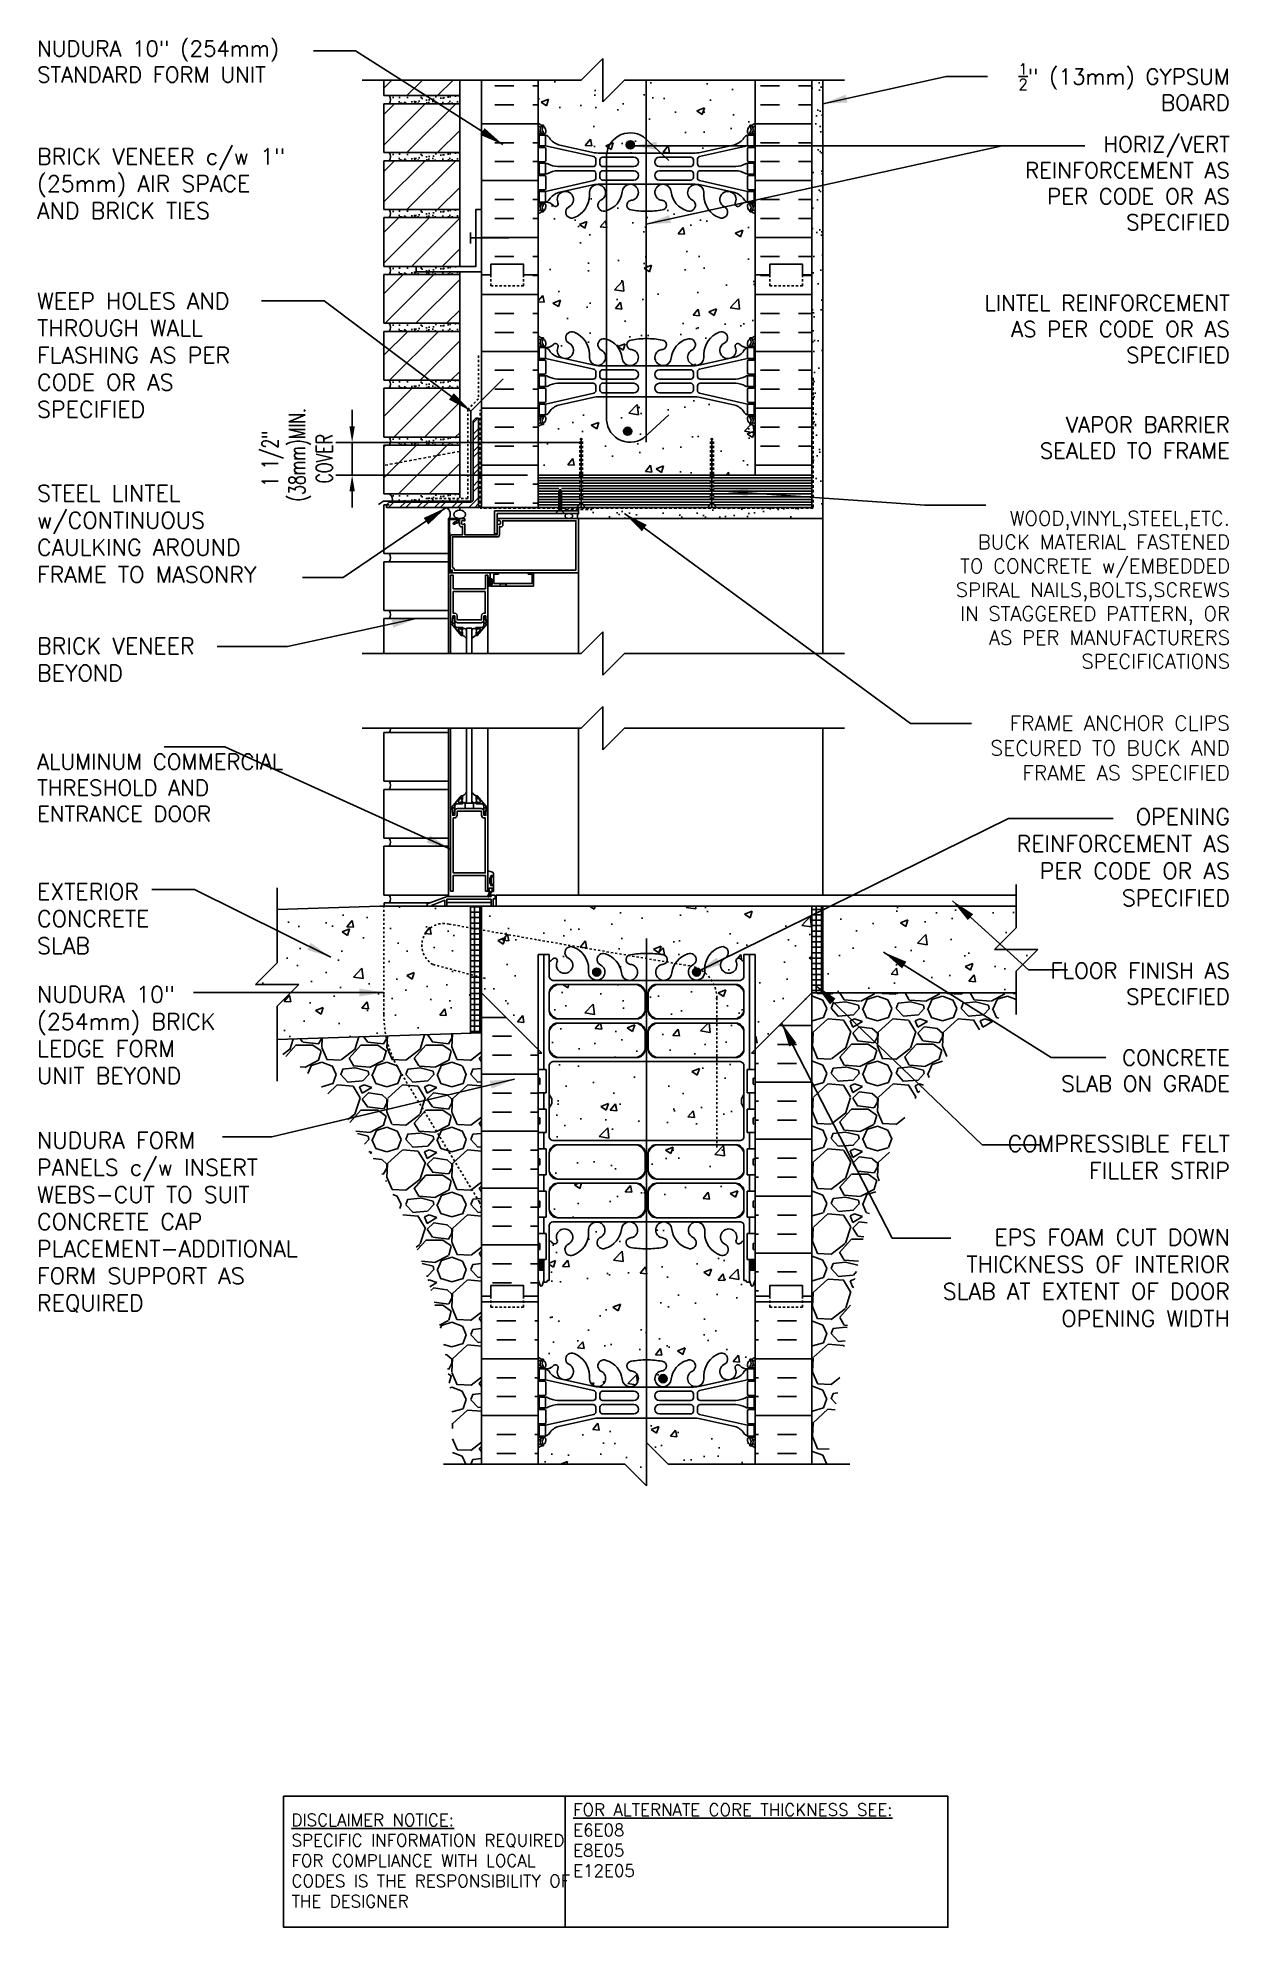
# Model space of a CAD drawing. Header units: inches. Extents: x 14 to 132, y 72 to 159.
# Drawn here: x 76.9 to 131.9, y 71.7 to 158.8 of the extents above; entities outside this region: 1.
import ezdxf

# ---------------------------------------------------------------- set-up
doc = ezdxf.new("R2010")
doc.units = ezdxf.units.IN
doc.header["$LTSCALE"] = 0.5
doc.header["$MEASUREMENT"] = 0
doc.linetypes.add('DASHED2', pattern=[0.375, 0.25, -0.125])
doc.linetypes.add('HIDDEN2', pattern=[0.1875, 0.125, -0.0625])
for name, color, linetype in [('HATCH', 12, 'Continuous'), ('Hidden2', 12, 'HIDDEN2'), ('LINE18', 9, 'Continuous'), ('line25', 2, 'Continuous'), ('LINE3', 3, 'Continuous'), ('LINE50', 5, 'Continuous'), ('LINE65', 3, 'Continuous'), ('LINE9', 9, 'Continuous'), ('TEXT', 4, 'Continuous'), ('Web_Edge', 9, 'Continuous')]:
    doc.layers.add(name, color=color, linetype=linetype)
doc.styles.add('DIM', font='romans.shx', dxfattribs={"width": 0.7})
doc.styles.add('ROMANS', font='romans.shx', dxfattribs={"height": 0.75})
doc.styles.get("Standard").update_dxf_attribs({"font": 'romans.shx', "height": 0.75})
doc.dimstyles.new('ext_12', dxfattribs={"dimscale": 12, "dimtxt": 0.09375, "dimasz": 0.09375, "dimexe": 0.09375, "dimexo": 0.0625, "dimgap": 0.0625, "dimtad": 1, "dimdec": 1, "dimzin": 2, "dimdsep": 46, "dimlunit": 4, "dimtxsty": 'DIM', "dimcen": 0.09, "dimdle": 0.09375, "dimclrt": 4, "dimadec": 0, "dimazin": 0, "dimtfac": 1, "dimtdec": 1, "dimtmove": 1, "dimatfit": 3, "dimfxl": 1, "dimfrac": 2, "dimtolj": 1, "dimtzin": 0, "dimarcsym": 0})
doc.dimstyles.new('ext_8', dxfattribs={"dimscale": 8, "dimtxt": 0.09375, "dimasz": 0.09375, "dimexe": 0.09375, "dimexo": 0.0625, "dimgap": 0.0625, "dimtad": 1, "dimdec": 6, "dimzin": 3, "dimdsep": 46, "dimlunit": 4, "dimtxsty": 'DIM', "dimcen": 0.09, "dimdle": 0.09375, "dimclrt": 4, "dimadec": 0, "dimazin": 0, "dimtfac": 1, "dimtdec": 6, "dimtmove": 2, "dimatfit": 3, "dimfxl": 1, "dimfrac": 2, "dimtolj": 1, "dimtzin": 0, "dimarcsym": 0})
pattern_1 = [(45, (-23.9093, -40.4742), (-0.707107, 0.707107), [])]

msp = doc.modelspace()

# ---------------------------------------------------------------- texts
at = {"layer": 'TEXT'}
for s, insert, char_height, width, attachment_point in [('NUDURA 10" (254mm) STANDARD FORM UNIT', (76.8840183, 157.7434004), 0.72, 12.990635656, 4), ('\\A1;{\\H0.7x;\\S1/2;}" (13mm) GYPSUM \\PBOARD', (131.906641, 156.5687653), 0.72, 14.073682581, 6), ('HORIZ/VERT REINFORCEMENT AS PER CODE OR AS SPECIFIED', (131.906641, 152.1293376), 0.72, 11.679221649, 6), ('LINTEL REINFORCEMENT AS PER CODE OR AS SPECIFIED', (131.906641, 145.4025996), 0.72, 13.80515904, 6), ('VAPOR BARRIER SEALED TO FRAME', (131.906641, 140.3915926), 0.72, 11.679221649, 6), ('{\\H0.9167x;WOOD,VINYL,STEEL,ETC. BUCK MATERIAL FASTENED TO CONCRETE w/EMBEDDED SPIRAL NAILS,BOLTS,SCREWS IN STAGGERED PATTERN, OR AS PER MANUFACTURERS SPECIFICATIONS}', (131.906641, 133.3747497), 0.72, 14.073682581, 6), ('ALUMINUM COMMERCIAL\\PTHRESHOLD AND ENTRANCE DOOR', (76.8840183, 124.2426047), 0.72, 11.864783328, 4), ('FLOOR FINISH AS SPECIFIED', (131.906641, 115.2071259), 0.72, 9.056436142, 6), ('CONCRETE \\PSLAB ON GRADE', (131.906641, 111.1954412), 0.72, 9.056436142, 6), ('{\\LDISCLAIMER NOTICE:}\\PSPECIFIC INFORMATION REQUIRED FOR COMPLIANCE WITH LOCAL CODES IS THE RESPONSIBILITY OF THE DESIGNER', (88.6197366, 74.7528057), 0.5625, 14.00235015, 4), ('{\\LFOR ALTERNATE CORE THICKNESS SEE:\\P}E6E08\\PE8E05\\PE12E05', (101.6117041, 75.6928354), 0.5625, 23.332952103, 4)]:
    msp.add_mtext(s, dxfattribs=dict(at, insert=insert, char_height=char_height, width=width, attachment_point=attachment_point))
at = {"layer": 'TEXT', "char_height": 0.75, "style": 'ROMANS'}
for s, insert, width, attachment_point in [('BRICK VENEER c/w 1" (25mm) AIR SPACE AND BRICK TIES', (76.8840183, 152.1130124), 12.54927775, 4), ('WEEP HOLES AND THROUGH WALL FLASHING AS PER CODE OR AS SPECIFIED', (76.8840183, 144.1992792), 12.54927775, 4), ('STEEL LINTEL w/CONTINUOUS CAULKING AROUND FRAME TO MASONRY', (76.8840183, 135.9562735), 12.54927775, 4), ('BRICK VENEER BEYOND', (76.8840183, 130.1584959), 8.842827739, 4), ('{\\H0.9167x;FRAME ANCHOR CLIPS SECURED TO BUCK AND FRAME AS SPECIFIED}', (131.906641, 127.5668112), 13.820396342, 3), ('OPENING REINFORCEMENT AS PER CODE OR AS SPECIFIED', (131.906641, 123.2858697), 11.662038931, 3), ('EXTERIOR CONCRETE SLAB', (76.8840183, 118.2056541), 8.606429009, 4), ('NUDURA 10" (254mm) BRICK LEDGE FORM \\PUNIT BEYOND', (76.8840183, 112.8346749), 11.70292917, 4), ('NUDURA FORM PANELS c/w INSERT WEBS-CUT TO SUIT CONCRETE CAP PLACEMENT-ADDITIONAL FORM SUPPORT AS REQUIRED', (76.8840183, 104.1925255), 11.944665999, 4), ('COMPRESSIBLE FELT FILLER STRIP', (131.906641, 108.2044437), 11.339612477, 3), ('EPS FOAM CUT DOWN THICKNESS OF INTERIOR SLAB AT EXTENT OF DOOR OPENING WIDTH', (131.906641, 103.8853553), 14.914004336, 3)]:
    msp.add_mtext(s, dxfattribs=dict(at, insert=insert, width=width, attachment_point=attachment_point))

# ---------------------------------------------------------------- blocks, each defined once
blk = doc.blocks.new('*D10')
at = {"layer": 'Defpoints', "color": 0, "transparency": 16777216}
for p in [(91.416, 140.171), (102.388, 140.171), (100.002, 138.671)]:
    blk.add_point(p, dxfattribs=at)
at = {"layer": 'TEXT', "color": 0, "lineweight": -2, "transparency": 16777216}
for p, q in [((91.416, 140.921), (91.416, 141.671)), ((101.888, 140.171), (90.666, 140.171)), ((91.416, 138.671), (91.416, 140.171)), ((99.502, 138.671), (90.666, 138.671)), ((91.416, 137.921), (91.416, 137.171))]:
    blk.add_line(p, q, dxfattribs=at)
at = {"layer": 'TEXT', "color": 0, "transparency": 16777216}
for points in [[(91.291, 140.921), (91.541, 140.921), (91.416, 140.171)], [(91.291, 137.921), (91.541, 137.921), (91.416, 138.671)]]:
    blk.add_solid(points, dxfattribs=at)
at = {"layer": 'TEXT', "color": 4, "transparency": 16777216, "insert": (88.878, 139.421), "char_height": 0.75, "attachment_point": 5, "rotation": 90, "style": 'DIM'}
blk.add_mtext('\\A1;1 1/2" \\P (38mm)MIN. \\PCOVER', dxfattribs=at)

# ---------------------------------------------------------------- dimensions: what is measured, and where the dimension line sits
at = {"layer": 'TEXT'}
dim = msp.add_linear_dim(base=(91.4158875, 140.1708766), p1=(100.002111, 138.6708766), p2=(102.3883085, 140.1708766), angle=90, text='<> \\P (38mm)MIN. \\PCOVER', dimstyle='ext_8', dxfattribs=at)
dim.commit()
dim.dimension.update_dxf_attribs({"geometry": '*D10', "text_midpoint": (88.8775046, 139.4208766), "dimtype": 160})

# ---------------------------------------------------------------- hatches: boundary and pattern name
at = {"layer": 'HATCH'}
h = msp.add_hatch(dxfattribs=at)
h.set_pattern_fill('AR-CONC', color=256, scale=0.5)
h.paths.add_polyline_path([(112.627111, 118.7888922), (97.377111, 118.7888922), (97.377111, 114.7888922), (100.002111, 112.1638922), (100.002111, 116.5448446), (100.51211, 116.5448446), (100.5121105, 116.2229038, 0.108933497), (100.6647791, 116.3360893, -0.9404758857), (100.8627572, 116.1842016, 2.1355427877), (101.403221, 116.3836167, -1), (101.6168103, 116.8947189, -0.3112229933), (102.3257847, 115.8787248), (102.3252748, 115.713737, 1.6613820595), (102.8863579, 116.0664773, -1), (103.0999472, 116.5775795, -0.3070940775), (103.8386283, 115.6821466, 1.6045158418), (104.3972706, 116.0580225, 0.0556171619), (104.2179724, 116.1035931, -0.8432432356), (104.2522888, 116.5359144, -0.0499324055), (105.002111, 116.6003348, -0.0499324055), (105.7519331, 116.5359144, -0.8432432356), (105.7862496, 116.1035931, 0.0556171619), (105.6069514, 116.0580225, 1.6045158418), (106.1655937, 115.6821466, -0.3070940775), (106.9042748, 116.5775795, -1), (107.1178641, 116.0664773, 1.6613820595), (107.6789472, 115.713737), (107.6784973, 115.8592832, -0.3161137694), (108.3874117, 116.8947189, -1), (108.601001, 116.3836167, 2.1355427877), (109.1414647, 116.1842016, -0.9404473606), (109.3394379, 116.336095, 0.1089398157), (109.4921146, 116.2229024), (109.4921146, 116.5448446), (110.002111, 116.5448446), (110.002111, 112.1632829), (112.627111, 114.7888922)])
h.paths.add_polyline_path([(96.8761853, 118.7888922), (94.877111, 118.7888922), (92.689611, 118.7888922), (87.9563855, 118.6331729), (87.9551921, 116.1673393), (86.9551921, 115.1673393), (88.9551921, 115.1673393), (87.9555097, 114.1676569), (87.9555097, 112.6298979), (96.8761853, 112.9233809)])
h.paths.add_polyline_path([(123.0487122, 116.7847501), (121.0487122, 116.7847501), (122.0487122, 117.7847501), (122.0487122, 118.7888922), (113.127111, 118.7888922), (113.127111, 114.7883152), (122.0487122, 114.7888922), (122.0487122, 115.7847501)])
h.paths.add_polyline_path([(109.4921146, 113.0141117, 0.2256517541), (109.1171146, 113.3891117), (105.4533651, 113.3891117, 0.2256517541), (105.0783651, 113.0141117), (105.0783651, 112.1733058, 0.2256517541), (105.4533651, 111.7983058), (109.1171146, 111.7983058, 0.2256517541), (109.4921146, 112.1733058)])
h.paths.add_polyline_path([(109.4921146, 113.9547333), (109.4921146, 114.7955392, 0.2256517541), (109.1171146, 115.1705392), (105.4533651, 115.1705392, 0.2256517541), (105.0783651, 114.7955392), (105.0783651, 113.9547333, 0.2256517541), (105.4533651, 113.5797333), (109.1171146, 113.5797333, 0.2256517541)], flags=17)
h.paths.add_polyline_path([(104.5508651, 113.5797333), (100.8871156, 113.5797333, -0.4142135624), (100.5121156, 113.9547333), (100.5121156, 114.7955392, -0.4142135624), (100.8871156, 115.1705392), (104.5508651, 115.1705392, -0.4142135624), (104.9258651, 114.7955392), (104.9258651, 113.9547333, -0.4142135624)], flags=17)
h.paths.add_polyline_path([(104.9258651, 113.0141117, 0.2256517541), (104.5508651, 113.3891117), (100.8871156, 113.3891117, 0.2256517541), (100.5121156, 113.0141117), (100.5121156, 112.1733058, 0.2256517541), (100.8871156, 111.7983058), (104.5508651, 111.7983058, 0.2256517541), (104.9258651, 112.1733058)])
h.paths.add_polyline_path([(109.4921146, 109.4765422), (109.3721146, 109.6765422), (109.3721146, 109.7888922), (109.3721146, 109.9012422), (109.4921146, 110.1012422), (109.4921146, 111.4626821, 0.2681384485), (109.3309639, 111.6108056), (100.6732662, 111.6108056, 0.2681558505), (100.5121113, 111.4626685), (100.5121113, 110.1012356), (100.6321074, 109.9012422), (100.6321074, 109.7888922), (100.6321074, 109.6765422), (100.5121113, 109.4765488), (100.5121113, 108.1151159, 0.2681558505), (100.6732662, 107.9669788), (109.3309639, 107.9669788, 0.2681384485), (109.4921146, 108.1151023)])
h.paths.add_polyline_path([(104.9258651, 106.5636727), (104.9258651, 107.4044786, 0.2256517541), (104.5508651, 107.7794786), (100.8871156, 107.7794786, 0.2256517541), (100.5121156, 107.4044786), (100.5121156, 106.5636727, 0.2256517541), (100.8871156, 106.1886727), (104.5508651, 106.1886727, 0.2256517541)])
h.paths.add_polyline_path([(104.9258651, 105.6230511, 0.2256517541), (104.5508651, 105.9980511), (100.8871156, 105.9980511, 0.2256517541), (100.5121156, 105.6230511), (100.5121156, 104.7822452, 0.2256517541), (100.8871156, 104.4072452), (104.5508651, 104.4072452, 0.2256517541), (104.9258651, 104.7822452)])
h.paths.add_polyline_path([(109.4921146, 105.6230511, 0.2256517541), (109.1171146, 105.9980511), (105.4533651, 105.9980511, 0.2256517541), (105.0783651, 105.6230511), (105.0783651, 104.7822452, 0.2256517541), (105.4533651, 104.4072452), (109.1171146, 104.4072452, 0.2256517541), (109.4921146, 104.7822452)])
h.paths.add_polyline_path([(109.4921146, 107.4044786, 0.2256517541), (109.1171146, 107.7794786), (105.4533651, 107.7794786, 0.2256517541), (105.0783651, 107.4044786), (105.0783651, 106.5636727, 0.2256517541), (105.4533651, 106.1886727), (109.1171146, 106.1886727, 0.2256517541), (109.4921146, 106.5636727)])
h.paths.add_polyline_path([(110.002111, 101.5482809), (109.9232231, 101.306358, -0.7257365568), (109.8171146, 101.2876253), (109.7682015, 101.4376253), (109.6421146, 101.4376253, -0.4142135624), (109.5921146, 101.4876253), (109.5921146, 101.5176253), (109.4921146, 101.5176253), (109.4921146, 103.354882, 0.1089354804), (109.3394428, 103.2416951, -0.8344002603), (109.1279386, 103.3672395), (109.1396488, 103.3885854, 2.155403934), (108.601001, 103.1941677, -1), (108.3874117, 102.6830655, -0.3112229933), (107.6784373, 103.6990596), (107.6789472, 103.8640474, 1.6613820595), (107.1178641, 103.511307, -1), (106.9042748, 103.0002048, -0.3009499256), (106.1680345, 103.8725022, 1.6613820595), (105.6069514, 103.5197619, 0.0556171619), (105.7862496, 103.4741913, -0.8432432356), (105.7519331, 103.04187, -0.0499324055), (105.002111, 102.9774496, -0.0499324055), (104.2522888, 103.04187, -0.8432432356), (104.2179724, 103.4741913, 0.0556171619), (104.3972706, 103.5197619, 1.6613820595), (103.8361875, 103.8725022, -0.3009499256), (103.0999472, 103.0002048, -1), (102.8863579, 103.511307, 1.6613820595), (102.3252748, 103.8640474), (102.3257246, 103.7185012, -0.3161137694), (101.6168103, 102.6830655, -1), (101.403221, 103.1941677, 2.155403934), (100.8645731, 103.3885854), (100.8762833, 103.3672395, -0.8343745963), (100.6647841, 103.2416894, 0.1089377873), (100.5121106, 103.3548806), (100.5121074, 101.5176253), (100.4121074, 101.5176253), (100.4121074, 101.4876253, -0.4142135624), (100.3621074, 101.4376253), (100.2360204, 101.4376253), (100.1932159, 101.306358, -0.7257365569), (100.0871074, 101.2876253), (100.002111, 101.5482809), (100.002111, 100.7888922), (100.002111, 97.981214, 0.0884161507), (100.148114, 97.8839023), (100.238114, 97.8839023), (100.238114, 97.8421762, -0.2490694202), (100.348114, 97.6350531), (100.348114, 97.5675531, -0.4142135624), (100.285614, 97.5050531), (100.238114, 97.5050531), (100.238114, 97.4350531), (100.343114, 97.4350531, 0.2317357959), (100.7007785, 97.5860774, -0.8344002588), (100.9122827, 97.460533), (100.9005725, 97.4391871, 2.155403934), (101.4392203, 97.6336049, -1), (101.6528096, 98.1447071, -0.3112229934), (102.3617841, 97.1287129), (102.3612742, 96.9637251, 1.6613820595), (102.9223573, 97.3164655, -1), (103.1359465, 97.8275677, -0.3009499256), (103.8721869, 96.9552703, 1.6613820595), (104.4332699, 97.3080107, 0.0556171619), (104.2539717, 97.3535813, -0.8432432356), (104.2882882, 97.7859026, -0.0475443617), (105.0021151, 97.8506582, -0.0475443617), (105.715942, 97.7859026, -0.8432432356), (105.7502584, 97.3535813, 0.0556171619), (105.5709602, 97.3080107, 1.6613820595), (106.1320433, 96.9552703, -0.3009499256), (106.8682836, 97.8275677, -1), (107.0818729, 97.3164655, 1.6613820595), (107.642956, 96.9637251), (107.6425062, 97.1092714, -0.3161137694), (108.3514205, 98.1447071, -1), (108.5650098, 97.6336049, 2.155403934), (109.1036577, 97.4391871), (109.0919475, 97.460533, -0.8343745963), (109.3034467, 97.5860831, 0.2317403101), (109.6611162, 97.4350531), (109.7661162, 97.4350531), (109.7661162, 97.5050531), (109.7186162, 97.5050531, -0.4142135624), (109.6561162, 97.5675531), (109.6561162, 97.6350531, -0.2490694202), (109.7661162, 97.8421762), (109.7661162, 97.8839023), (109.8561162, 97.8839023, 0.0884104075), (110.002111, 97.9812061), (110.002111, 100.7888922)])
h.paths.add_polyline_path([(109.0677021, 94.7804431), (107.4869065, 95.1334023, 0.0549743364), (107.1600361, 95.1694503), (105.0021151, 95.1694503), (102.8441941, 95.1694503, 0.0549743364), (102.5173236, 95.1334023), (100.9365281, 94.7804431, 0.174450119), (100.529095, 94.484636, -0.1686720398), (100.343114, 94.3350531), (100.238114, 94.3350531), (100.238114, 94.2650531), (100.285614, 94.2650531, -0.4142135624), (100.348114, 94.2025531), (100.348114, 94.1350531, -0.2490694202), (100.238114, 93.9279299), (100.238114, 93.8862039), (100.148114, 93.8862039, 0.0884161507), (100.002111, 93.7888922), (100.002111, 93.0416863), (104.002111, 93.0416863), (105.002111, 92.0416863), (105.002111, 94.0416863), (106.002111, 93.0416863), (110.002111, 93.0416863), (110.002111, 93.7889001, 0.0884104075), (109.8561162, 93.8862039), (109.7661162, 93.8862039), (109.7661162, 93.9279299, -0.2490694202), (109.6561162, 94.1350531), (109.6561162, 94.2025531, -0.4142135624), (109.7186162, 94.2650531), (109.7661162, 94.2650531), (109.7661162, 94.3350531), (109.6611162, 94.3350531, -0.1686720398), (109.4751351, 94.484636, 0.174450119)])
h.paths.add_polyline_path([(110.002111, 156.8916338), (103.9849372, 156.8916338), (102.9849372, 155.8916338), (102.9849372, 157.8916338), (101.9849372, 156.8916338), (100.002111, 156.8903391), (100.002111, 154.9006914, 0.0884161507), (100.148114, 154.8033797), (100.238114, 154.8033797), (100.238114, 154.7616536, -0.2490694202), (100.348114, 154.5545305), (100.348114, 154.4870305, -0.4142135624), (100.285614, 154.4245305), (100.238114, 154.4245305), (100.238114, 154.3545305), (100.343114, 154.3545305, -0.1686720398), (100.529095, 154.2049475, 0.174450119), (100.9365281, 153.9091404), (102.5173236, 153.5561812, 0.0549743364), (102.8441941, 153.5201333), (105.0021151, 153.5201333), (107.1600361, 153.5201333, 0.0549743364), (107.4869065, 153.5561812), (109.0677021, 153.9091404, 0.174450119), (109.4751351, 154.2049475, -0.1686720398), (109.6611162, 154.3545305), (109.7661162, 154.3545305), (109.7661162, 154.4245305), (109.7186162, 154.4245305, -0.4142135624), (109.6561162, 154.4870305), (109.6561162, 154.5545305, -0.2490694202), (109.7661162, 154.7616536), (109.7661162, 154.8033797), (109.8561162, 154.8033797, 0.0884104074), (110.002111, 154.9006835)])
h.paths.add_polyline_path([(110.002111, 150.7083775, 0.0884104075), (109.8561162, 150.8056813), (109.7661162, 150.8056813), (109.7661162, 150.8474073, -0.2490694202), (109.6561162, 151.0545305), (109.6561162, 151.1220305, -0.4142135624), (109.7186162, 151.1845305), (109.7661162, 151.1845305), (109.7661162, 151.2545305), (109.6611162, 151.2545305, 0.2317357947), (109.3034517, 151.1035062, -0.9404758907), (109.1054736, 151.2553938, 2.1355427877), (108.5650098, 151.0559787, -1), (108.3514205, 150.5448765, -0.3112229934), (107.6424461, 151.5608706), (107.642956, 151.7258585, 1.6613820595), (107.0818729, 151.3731181, -1), (106.8682836, 150.8620159, -0.3070940775), (106.1296025, 151.7574488, 1.6045158418), (105.5709602, 151.3815729, 0.0556171619), (105.7502584, 151.3360023, -0.8432432356), (105.715942, 150.903681, -0.0475443617), (105.0021151, 150.8389254, -0.0475443617), (104.2882882, 150.903681, -0.8432432356), (104.2539717, 151.3360023, 0.0556171619), (104.4332699, 151.3815729, 1.6045158418), (103.8746276, 151.7574488, -0.3070940775), (103.1359465, 150.8620159, -1), (102.9223573, 151.3731181, 1.6613820595), (102.3612742, 151.7258585), (102.361724, 151.5803122, -0.3161137694), (101.6528096, 150.5448765, -1), (101.4392203, 151.0559787, 2.1355427877), (100.8987566, 151.2553938, -0.9404473606), (100.7007835, 151.1035004, 0.2317403101), (100.343114, 151.2545305), (100.238114, 151.2545305), (100.238114, 151.1845305), (100.285614, 151.1845305, -0.4142135624), (100.348114, 151.1220305), (100.348114, 151.0545305, -0.2490694202), (100.238114, 150.8474073), (100.238114, 150.8056813), (100.148114, 150.8056813, 0.0884161507), (100.002111, 150.7083696), (100.002111, 147.9006914), (100.002111, 145.0930132, 0.0884161507), (100.148114, 144.9957015), (100.238114, 144.9957015), (100.238114, 144.9539754, -0.2490694202), (100.348114, 144.7468523), (100.348114, 144.6793523, -0.4142135624), (100.285614, 144.6168523), (100.238114, 144.6168523), (100.238114, 144.5468523), (100.343114, 144.5468523, 0.2317357965), (100.7007785, 144.6978766, -0.9404758792), (100.8987566, 144.5459889, 2.1355427877), (101.4392203, 144.7454041, -1), (101.6528096, 145.2565063, -0.3112229933), (102.3617841, 144.2405121), (102.3612742, 144.0755243, 1.6613820595), (102.9223573, 144.4282647, -1), (103.1359465, 144.9393669, -0.3070940775), (103.8746276, 144.043934, 1.6045158418), (104.4332699, 144.4198099, 0.0556171619), (104.2539717, 144.4653805, -0.8432432356), (104.2882882, 144.8977017, -0.0475443617), (105.0021151, 144.9624574, -0.0475443617), (105.715942, 144.8977017, -0.8432432356), (105.7502584, 144.4653805, 0.0556171619), (105.5709602, 144.4198099, 1.6045158418), (106.1296025, 144.043934, -0.3070940775), (106.8682836, 144.9393669, -1), (107.0818729, 144.4282647, 1.6613820595), (107.642956, 144.0755243), (107.6425062, 144.2210705, -0.3161137694), (108.3514205, 145.2565063, -1), (108.5650098, 144.7454041, 2.1355427877), (109.1054736, 144.5459889, -0.9404473606), (109.3034467, 144.6978823, 0.2317403101), (109.6611162, 144.5468523), (109.7661162, 144.5468523), (109.7661162, 144.6168523), (109.7186162, 144.6168523, -0.4142135624), (109.6561162, 144.6793523), (109.6561162, 144.7468523, -0.2490694202), (109.7661162, 144.9539754), (109.7661162, 144.9957015), (109.8561162, 144.9957015, 0.0884104075), (110.002111, 145.0930053), (110.002111, 147.9006914)])
h.paths.add_polyline_path([(109.4751351, 141.5964352, 0.174450119), (109.0677021, 141.8922423), (107.4869065, 142.2452015, 0.0549743364), (107.1600361, 142.2812495), (105.0021151, 142.2812495), (102.8441941, 142.2812495, 0.0549743364), (102.5173236, 142.2452015), (100.9365281, 141.8922423, 0.174450119), (100.529095, 141.5964352, -0.1686720398), (100.343114, 141.4468523), (100.238114, 141.4468523), (100.238114, 141.3768523), (100.285614, 141.3768523, -0.4142135624), (100.348114, 141.3143523), (100.348114, 141.2468523, -0.2490694202), (100.238114, 141.0397291), (100.238114, 140.9980031), (100.148114, 140.9980031, 0.0884161507), (100.002111, 140.9006914), (100.002111, 138.6708766), (101.9125936, 138.6708766), (101.9125936, 140.2579215), (101.9750936, 140.3774302), (102.0375936, 140.2579215), (102.0375936, 138.6708766), (107.9531559, 138.6708766), (107.9531559, 140.2579215), (108.0156559, 140.3774302), (108.0781559, 140.2579215), (108.0781559, 138.6708766), (110.002111, 138.6708766), (110.002111, 140.9006993, 0.0884104075), (109.8561162, 140.9980031), (109.7661162, 140.9980031), (109.7661162, 141.0397291, -0.2490694202), (109.6561162, 141.2468523), (109.6561162, 141.3143523, -0.4142135624), (109.7186162, 141.3768523), (109.7661162, 141.3768523), (109.7661162, 141.4468523), (109.6611162, 141.4468523, -0.1686720398)])
h = msp.add_hatch(dxfattribs=at)
h.set_pattern_fill('AR-SAND', color=256, scale=0.5, style=0)
h.set_pattern_definition([(37.5, (-2723.22746, -348.8871), (-0.03149668, 0.96341188), [0, -0.76, 0, -0.85, 0, -0.8125]), (7.5, (-2723.2275, -348.8871), (0.88488835, 1.41107303), [0, -0.41, 0, -0.685, 0, -0.2625]), (327.5, (-2723.84246, -348.8871), (1.55707093, 0.00282953), [0, -0.25, 0, -0.9, 0, -1.175]), (317.5, (-2723.8425, -348.8871), (1.5030633, 0.4388378), [0, -0.125, 0, -0.59, 0, -0.675])])
h.paths.add_polyline_path([(113.127111, 143.9576437), (112.627111, 143.9576437), (112.627111, 138.6580596), (113.127111, 138.6580596)])
h.paths.add_polyline_path([(112.627111, 143.9576437), (113.127111, 143.9576437), (113.127111, 148.1949684), (112.627111, 148.1949684), (112.627111, 147.9006914)])
h.paths.add_polyline_path([(112.627111, 148.1949684), (113.127111, 148.1949684), (113.127111, 156.8916338), (112.627111, 156.8916338)])
h = msp.add_hatch(dxfattribs=at)
h.set_pattern_fill('ANSI31', color=256, scale=8, style=0)
h.set_pattern_definition([(45, (-23.9093, -35.2242), (-0.707107, 0.707107), [])])
h.paths.add_polyline_path([(96.377111, 156.8825761), (92.877111, 156.8825761), (92.877111, 156.1708766), (96.377111, 156.1708766)])
h = msp.add_hatch(dxfattribs=at)
h.set_pattern_fill('AR-SAND', color=256, scale=0.25, style=0)
h.set_pattern_definition([(37.5, (-23.90928, -24.72424), (-0.01574834, 0.48170594), [0, -0.38, 0, -0.425, 0, -0.40625]), (7.5, (-23.9093, -24.72424), (0.4424442, 0.7055365), [0, -0.205, 0, -0.3425, 0, -0.13125]), (327.5, (-24.2168, -24.72424), (0.7785355, 0.0014148), [0, -0.125, 0, -0.45, 0, -0.5875]), (317.5, (-24.2168, -24.72424), (0.7515317, 0.2194189), [0, -0.0625, 0, -0.295, 0, -0.3375])])
h.paths.add_polyline_path([(96.377111, 156.1708766), (93.127111, 156.1708766, -0.3182332765), (93.127111, 155.7958766), (96.377111, 155.7958766)])
h = msp.add_hatch(dxfattribs=at)
h.set_pattern_fill('INSUL', color=256, scale=7, style=0)
h.paths.add_polyline_path([(100.002111, 156.8825761), (97.377111, 156.8825761), (97.377111, 147.9006914), (97.814611, 147.9006914), (97.814611, 148.4006914), (99.314611, 148.4006914), (99.314611, 147.9006914), (99.752111, 147.9006914), (100.002111, 147.9006914)])
h.paths.add_polyline_path([(112.627111, 156.8825761), (110.002111, 156.8825761), (110.002111, 150.3174553), (112.627111, 150.3174553)])
h.paths.add_polyline_path([(112.627111, 150.3174553), (110.002111, 150.3174553), (110.002111, 147.9006914), (110.252111, 147.9006914), (110.689611, 147.9006914), (110.689611, 148.4006914), (112.189611, 148.4006914), (112.189611, 147.9006914), (112.627111, 147.9006914)])
h = msp.add_hatch(dxfattribs=at)
h.set_pattern_fill('ANSI31', color=256, scale=8, style=0)
h.set_pattern_definition([(45, (-23.9093, -37.8492), (-0.707107, 0.707107), [])])
h.paths.add_polyline_path([(96.377111, 153.5458766), (96.377111, 155.7958766), (92.877111, 155.7958766), (92.877111, 153.5458766)])
h = msp.add_hatch(dxfattribs=at)
h.set_pattern_fill('AR-SAND', color=256, scale=0.25, style=0)
h.set_pattern_definition([(37.5, (-23.90928, -27.34924), (-0.01574834, 0.48170594), [0, -0.38, 0, -0.425, 0, -0.40625]), (7.5, (-23.9093, -27.34924), (0.4424442, 0.7055365), [0, -0.205, 0, -0.3425, 0, -0.13125]), (327.5, (-24.2168, -27.34924), (0.7785355, 0.0014148), [0, -0.125, 0, -0.45, 0, -0.5875]), (317.5, (-24.2168, -27.34924), (0.7515317, 0.2194189), [0, -0.0625, 0, -0.295, 0, -0.3375])])
h.paths.add_polyline_path([(96.377111, 153.5458766), (93.127111, 153.5458766, -0.3182332765), (93.127111, 153.1708766), (96.377111, 153.1708766)])
h = msp.add_hatch(dxfattribs=at)
h.set_pattern_fill('ANSI31', color=256, scale=8, style=0)
h.set_pattern_definition(pattern_1)
h.paths.add_polyline_path([(96.377111, 150.9208766), (96.377111, 153.1708766), (92.877111, 153.1708766), (92.877111, 150.9208766)])
h = msp.add_hatch(dxfattribs=at)
h.set_pattern_fill('AR-SAND', color=256, scale=0.25, style=0)
h.set_pattern_definition([(37.5, (-23.90928, -29.97424), (-0.01574834, 0.48170594), [0, -0.38, 0, -0.425, 0, -0.40625]), (7.5, (-23.9093, -29.97424), (0.4424442, 0.7055365), [0, -0.205, 0, -0.3425, 0, -0.13125]), (327.5, (-24.2168, -29.97424), (0.7785355, 0.0014148), [0, -0.125, 0, -0.45, 0, -0.5875]), (317.5, (-24.2168, -29.97424), (0.7515317, 0.2194189), [0, -0.0625, 0, -0.295, 0, -0.3375])])
h.paths.add_polyline_path([(96.377111, 150.9208766), (93.127111, 150.9208766, -0.3182332765), (93.127111, 150.5458766), (96.377111, 150.5458766)])
h = msp.add_hatch(dxfattribs=at)
h.set_pattern_fill('ANSI31', color=256, scale=8, style=0)
h.set_pattern_definition(pattern_1)
h.paths.add_polyline_path([(92.877111, 148.2958766), (96.377111, 148.2958766), (96.377111, 150.5458766), (92.877111, 150.5458766)])
h = msp.add_hatch(dxfattribs=at)
h.set_pattern_fill('AR-SAND', color=256, scale=0.25, style=0)
h.set_pattern_definition([(37.5, (-23.90928, -32.59924), (-0.01574834, 0.48170594), [0, -0.38, 0, -0.425, 0, -0.40625]), (7.5, (-23.9093, -32.59924), (0.4424442, 0.7055365), [0, -0.205, 0, -0.3425, 0, -0.13125]), (327.5, (-24.2168, -32.59924), (0.7785355, 0.0014148), [0, -0.125, 0, -0.45, 0, -0.5875]), (317.5, (-24.2168, -32.59924), (0.7515317, 0.2194189), [0, -0.0625, 0, -0.295, 0, -0.3375])])
h.paths.add_polyline_path([(96.377111, 148.2958766), (93.127111, 148.2958766, -0.3182332765), (93.127111, 147.9208766), (96.377111, 147.9208766)])
h = msp.add_hatch(dxfattribs=at)
h.set_pattern_fill('ANSI31', color=256, scale=8, style=0)
h.set_pattern_definition(pattern_1)
h.paths.add_polyline_path([(96.377111, 145.6708766), (96.377111, 147.9208766), (92.877111, 147.9208766), (92.877111, 145.6708766)])
h = msp.add_hatch(dxfattribs=at)
h.set_pattern_fill('INSUL', color=256, scale=7, style=0)
h.paths.add_polyline_path([(100.002111, 147.9006914), (99.752111, 147.9006914), (99.314611, 147.9006914), (99.314611, 147.4006914), (97.814611, 147.4006914), (97.814611, 147.9006914), (97.377111, 147.9006914), (97.377111, 137.1708766), (100.002111, 137.1708766)])
h.paths.add_polyline_path([(112.627111, 146.6071282), (110.002111, 146.6071282), (110.002111, 138.6708766), (112.627111, 138.6708766)])
h.paths.add_polyline_path([(112.627111, 147.9006914), (112.189611, 147.9006914), (112.189611, 147.4006914), (110.689611, 147.4006914), (110.689611, 147.9006914), (110.252111, 147.9006914), (110.002111, 147.9006914), (110.002111, 146.6071282), (112.627111, 146.6071282)])
h = msp.add_hatch(dxfattribs=at)
h.set_pattern_fill('AR-SAND', color=256, scale=0.25, style=0)
h.set_pattern_definition([(37.5, (-23.90928, -35.22424), (-0.01574834, 0.48170594), [0, -0.38, 0, -0.425, 0, -0.40625]), (7.5, (-23.9093, -35.22424), (0.4424442, 0.7055365), [0, -0.205, 0, -0.3425, 0, -0.13125]), (327.5, (-24.2168, -35.22424), (0.7785355, 0.0014148), [0, -0.125, 0, -0.45, 0, -0.5875]), (317.5, (-24.2168, -35.22424), (0.7515317, 0.2194189), [0, -0.0625, 0, -0.295, 0, -0.3375])])
h.paths.add_polyline_path([(96.377111, 145.6708766), (93.127111, 145.6708766, -0.3182332765), (93.127111, 145.2958766), (96.377111, 145.2958766)])
h = msp.add_hatch(dxfattribs=at)
h.set_pattern_fill('ANSI31', color=256, scale=8, style=0)
h.set_pattern_definition(pattern_1)
h.paths.add_polyline_path([(96.377111, 143.0458766), (96.377111, 145.2958766), (92.877111, 145.2958766), (92.877111, 143.0458766)])
h = msp.add_hatch(dxfattribs=at)
h.set_pattern_fill('AR-SAND', color=256, scale=0.25, style=0)
h.set_pattern_definition([(37.5, (-23.90928, -37.84924), (-0.01574834, 0.48170594), [0, -0.38, 0, -0.425, 0, -0.40625]), (7.5, (-23.9093, -37.84924), (0.4424442, 0.7055365), [0, -0.205, 0, -0.3425, 0, -0.13125]), (327.5, (-24.2168, -37.84924), (0.7785355, 0.0014148), [0, -0.125, 0, -0.45, 0, -0.5875]), (317.5, (-24.2168, -37.84924), (0.7515317, 0.2194189), [0, -0.0625, 0, -0.295, 0, -0.3375])])
h.paths.add_polyline_path([(96.377111, 143.0458766), (93.127111, 143.0458766, -0.3182332765), (93.127111, 142.6708766), (96.377111, 142.6708766)])
h = msp.add_hatch(dxfattribs=at)
h.set_pattern_fill('ANSI31', color=256, scale=8, style=0)
h.set_pattern_definition(pattern_1)
h.paths.add_polyline_path([(92.877111, 140.4208766), (96.377111, 140.4208766), (96.377111, 142.6708766), (92.877111, 142.6708766)])
h = msp.add_hatch(dxfattribs=at)
h.set_pattern_fill('ANSI32', color=256, scale=1.5, style=0)
h.set_pattern_definition([(45, (182.6116, -17.26265), (-0.3977476, 0.3977476), []), (45, (182.8768, -17.26265), (-0.3977476, 0.3977476), [])])
h.paths.add_polyline_path([(97.252111, 137.1708766), (97.252111, 141.2958766), (97.127111, 141.2958766), (97.002111, 141.1708766), (97.002111, 137.5458766, -0.4142135624), (96.877111, 137.4208766), (93.127111, 137.4208766), (93.002111, 137.2958766), (93.002111, 137.1708766)])
h = msp.add_hatch(dxfattribs=at)
h.set_pattern_fill('AR-SAND', color=256, scale=0.25, style=0)
h.set_pattern_definition([(37.5, (-23.90928, -40.47424), (-0.01574834, 0.48170594), [0, -0.38, 0, -0.425, 0, -0.40625]), (7.5, (-23.9093, -40.47424), (0.4424442, 0.7055365), [0, -0.205, 0, -0.3425, 0, -0.13125]), (327.5, (-24.2168, -40.47424), (0.7785355, 0.0014148), [0, -0.125, 0, -0.45, 0, -0.5875]), (317.5, (-24.2168, -40.47424), (0.7515317, 0.2194189), [0, -0.0625, 0, -0.295, 0, -0.3375])])
h.paths.add_polyline_path([(96.377111, 140.0458766), (96.377111, 140.4208766), (93.127111, 140.4208766, -0.3182332765), (93.127111, 140.0458766)])
h = msp.add_hatch(dxfattribs=at)
h.set_pattern_fill('ANSI31', color=256, scale=8, style=0)
h.set_pattern_definition(pattern_1)
h.paths.add_polyline_path([(92.877111, 139.1137197), (96.377111, 139.7615111), (96.377111, 140.0458766), (92.877111, 140.0458766)])
h = msp.add_hatch(dxfattribs=at)
h.set_pattern_fill('ANSI31', color=256, scale=8, style=0)
h.set_pattern_definition(pattern_1)
h.paths.add_polyline_path([(92.877111, 139.1137197), (92.877111, 137.7958766), (96.377111, 137.7958766), (96.377111, 139.7615111)])
h = msp.add_hatch(dxfattribs=at)
h.set_pattern_fill('AR-SAND', color=256, scale=0.5, style=0)
h.set_pattern_definition([(37.5, (43.6738, -21.9677), (-0.0314967, 0.963412), [0, -0.76, 0, -0.85, 0, -0.8125]), (7.5, (43.6738, -21.9677), (0.884888, 1.411073), [0, -0.41, 0, -0.685, 0, -0.2625]), (327.5, (43.0588, -21.9677), (1.557071, 0.0028295), [0, -0.25, 0, -0.9, 0, -1.175]), (317.5, (43.0588, -21.9677), (1.503063, 0.438838), [0, -0.125, 0, -0.59, 0, -0.675])])
h.paths.add_polyline_path([(107.7107667, 137.1708766, 0.2143643556), (107.573466, 136.9343945), (107.573466, 136.6708766), (113.127111, 136.6708766), (113.127111, 138.6580596), (112.627111, 138.6580596), (112.627111, 137.1708766)])
h = msp.add_hatch(dxfattribs=at)
h.set_pattern_fill('AR-SAND', color=256, scale=0.25, style=0)
h.set_pattern_definition([(37.5, (-23.90928, -43.09924), (-0.01574834, 0.48170594), [0, -0.38, 0, -0.425, 0, -0.40625]), (7.5, (-23.9093, -43.09924), (0.4424442, 0.7055365), [0, -0.205, 0, -0.3425, 0, -0.13125]), (327.5, (-24.2168, -43.09924), (0.7785355, 0.0014148), [0, -0.125, 0, -0.45, 0, -0.5875]), (317.5, (-24.2168, -43.09924), (0.7515317, 0.2194189), [0, -0.0625, 0, -0.295, 0, -0.3375])])
h.paths.add_polyline_path([(96.377111, 137.7958766), (93.127111, 137.7958766, -0.3182332765), (93.127111, 137.4208766), (96.377111, 137.4208766)])
h = msp.add_hatch(dxfattribs=at)
h.set_pattern_fill('AR-SAND', color=256, scale=0.5, style=0)
h.paths.add_polyline_path([(101.8473029, 137.0256016, 0.3128014411), (101.8555554, 136.6708766), (104.1505954, 136.6708766), (104.1505954, 137.0256016)])
h = msp.add_hatch(dxfattribs=at)
h.set_pattern_fill('AR-SAND', color=256, scale=0.5, style=0)
h.set_pattern_definition([(37.5, (17.3756, 6.5909), (-0.0314967, 0.963412), [0, -0.76, 0, -0.85, 0, -0.8125]), (7.5, (17.3756, 6.5909), (0.884888, 1.411073), [0, -0.41, 0, -0.685, 0, -0.2625]), (327.5, (16.7606, 6.5909), (1.557071, 0.0028295), [0, -0.25, 0, -0.9, 0, -1.175]), (317.5, (16.7606, 6.5909), (1.503063, 0.438838), [0, -0.125, 0, -0.59, 0, -0.675])])
h.paths.add_polyline_path([(107.4201031, 136.6708766), (107.4201031, 137.0256016), (103.8473029, 137.0256016, 0.3128014411), (103.8555554, 136.6708766)])
h = msp.add_hatch(dxfattribs=at)
h.set_pattern_fill('NET', color=256, scale=2, style=0)
h.set_pattern_definition([(0, (-24.18612, -38.99688), (0, 0.25), []), (90, (-24.18612, -38.99688), (-0.25, 2e-17), [])])
h.paths.add_polyline_path([(97.3761853, 115.4935537), (96.8761853, 115.6275283), (96.8761853, 112.9234114), (97.3761853, 112.939861)])
h.paths.add_polyline_path([(97.3761853, 117.689993), (96.8761853, 117.7792604), (96.8761853, 115.6275283), (97.3761853, 115.4935537)])
h.paths.add_polyline_path([(97.3761853, 118.7888922), (96.8761853, 118.7888922), (96.8761853, 117.7792604), (97.3761853, 117.689993)])
h = msp.add_hatch(dxfattribs=at)
h.set_pattern_fill('NET', color=256, scale=2, style=0)
h.set_pattern_definition([(0, (-8.4352, -39.11476), (0, 0.25), []), (90, (-8.4352, -39.11476), (-0.25, 2e-17), [])])
h.paths.add_polyline_path([(113.127111, 118.7888922), (112.627111, 118.7888922), (112.627111, 114.7882829), (112.6620184, 114.7888922), (113.127111, 114.7888922)])
h = msp.add_hatch(dxfattribs=at)
h.set_pattern_fill('INSUL', color=256, scale=7, style=0)
h.set_pattern_definition([(0, (-2829.8549, -350.9738), (0, 2.625), []), (0, (-2829.8549, -350.0988), (0, 2.625), [0.875, -0.875]), (0, (-2829.8549, -349.2238), (0, 2.625), [0.875, -0.875])])
edge = h.paths.add_edge_path()
edge.add_line((100.002111, 108.7888922), (100.002111, 100.7888922))
edge.add_line((100.002111, 108.7888922), (100.002111, 110.1638922))
edge.add_line((100.002111, 110.1638922), (100.002111, 112.1638922))
edge.add_line((100.002111, 112.1638922), (98.774611, 113.3913922))
edge.add_line((98.774611, 113.3913922), (97.377111, 114.7888922))
edge.add_line((97.377111, 114.7888922), (97.377111, 100.7888922))
edge.add_line((97.377111, 100.7888922), (97.814611, 100.7888922))
edge.add_line((97.814611, 100.7888922), (97.814611, 101.2888922))
edge.add_line((97.814611, 101.2888922), (99.314611, 101.2888922))
edge.add_line((99.314611, 101.2888922), (99.314611, 100.7888922))
edge.add_line((99.314611, 100.7888922), (99.752111, 100.7888922))
h = msp.add_hatch(dxfattribs=at)
h.set_pattern_fill('INSUL', color=256, scale=7, style=0)
h.set_pattern_definition([(180, (3036.1637, -296.2206), (0, 2.625), []), (180, (3036.1637, -295.3456), (0, 2.625), [0.875, -0.875]), (180, (3036.1637, -294.4706), (0, 2.625), [0.875, -0.875])])
h.paths.add_polyline_path([(112.627111, 114.7888922), (110.002111, 112.1632829), (110.002111, 100.7888922), (110.689611, 100.7888922), (110.689611, 101.2888922), (112.189611, 101.2888922), (112.189611, 100.7888922), (112.627111, 100.7888922)])
h = msp.add_hatch(dxfattribs=at)
h.set_pattern_fill('GRAVEL', color=256, scale=3, style=0)
h.set_pattern_definition([(228.0128, (114.7871, 96.04376), (-23.9999947, -27.000004), [0.40361, -39.95726]), (184.9697, (114.51711, 95.74376), (36.00000315, 2.9999739), [0.6926, -68.56777]), (132.5104, (113.82711, 95.68376), (29.9999722, -33.000026), [0.48836, -48.3481]), (267.2737, (112.65711, 94.93376), (2.99998805, 60.0000009), [0.63071, -62.44067]), (292.8337, (112.62711, 94.30376), (-15.0000297, 35.9999892), [0.61847, -61.22812]), (357.2737, (112.86711, 93.73376), (-60.0000009, 2.99998805), [0.63071, -62.44067]), (37.6942, (113.49711, 93.70376), (-39.00002204, -29.9999712), [0.83409, -82.57455]), (72.2553, (114.15711, 94.21376), (21.0000323, 65.9999887), [0.78746, -77.95896]), (121.4296, (114.39711, 94.96376), (-24.0000247, 38.9999851), [0.63285, -62.65222]), (175.2364, (114.0671, 95.50376), (33.0000028, -2.9999746), [0.7225, -35.40229]), (222.3974, (113.34711, 95.56376), (-36.00002205, -32.99997625), [0.934344, -92.500125]), (138.8141, (115.6271, 94.90376), (-21.000009, 17.999992), [0.3189, -31.57153]), (171.4692, (115.38711, 95.11376), (38.9999949, -6.0000237), [0.60671, -60.06453]), (225, (114.7871, 95.2038), (-3e-16, -3), [0.42426, -3.81838]), (203.1986, (114.5771, 95.56376), (14.999999, 6.000004), [0.22847, -22.61885]), (291.8014, (114.3671, 95.47376), (-3, 9.000001), [0.3231, -15.83239]), (30.9638, (114.4871, 95.17376), (8.999994, 6.000007), [0.52479, -16.96807]), (161.565, (114.9371, 95.4438), (6, -2.999995), [0.37947, -9.10736]), (16.3895, (112.62711, 95.47376), (30.0000066, 8.9999781), [0.5316, -52.62853]), (70.3462, (113.13711, 95.62376), (-11.9999857, -33.0000064), [0.44598, -44.15222]), (293.1986, (114.9371, 96.04376), (-6.000004, 14.999999), [0.45694, -22.39037]), (343.6105, (115.11711, 95.62376), (-30.0000066, 8.9999781), [0.5316, -52.62853]), (339.444, (112.6271, 93.61376), (-15.0000055, 5.999988), [0.51264, -25.11937]), (294.7751, (113.10711, 93.43376), (-14.9999766, 33.0000103), [0.42953, -42.52393]), (66.8014, (114.9671, 93.04376), (6.000004, 14.999999), [0.45694, -22.39037]), (17.354, (115.14711, 93.46376), (-39.000006, -11.9999835), [0.50289, -49.78627]), (69.444, (113.4971, 93.04376), (-5.999988, -15.0000055), [0.25632, -25.3757]), (101.31, (114.7871, 93.04376), (-2.999993, 12.000002), [0.15297, -15.14409]), (165.9638, (114.7571, 93.19376), (9.000002, -2.999994), [0.61847, -11.75085]), (186.009, (114.15711, 93.34376), (29.9999993, 2.999998), [0.57315, -56.74177]), (303.69, (114.4871, 94.90376), (-3.000004, 6), [0.43267, -10.384]), (353.1572, (114.72711, 94.54376), (50.9999981, -6.000024), [0.75538, -74.78269]), (60.9454, (115.4771, 94.45376), (-12, -21.000001), [0.30887, -30.57802]), (90, (115.627, 94.7238), (-3, 3), [0.18, -2.82]), (120.2564, (114.09711, 93.43376), (11.9999847, -21.0000074), [0.41677, -41.26056]), (48.0128, (113.8871, 93.79376), (23.9999947, 27.000004), [0.80722, -39.55366]), (0, (114.427, 94.3938), (3, 3), [0.78, -2.22]), (325.3048, (115.20711, 94.39376), (-29.9999828, 21.0000258), [0.47434, -46.95982]), (254.0546, (115.5971, 94.12376), (-3, -12), [0.4368, -21.40352]), (207.646, (115.47711, 93.70376), (-56.9999874, -30.00002314), [0.711195, -70.40842]), (175.4261, (114.84711, 93.37376), (-39.0000017, 2.9999844), [0.7524, -74.48722])])
edge = h.paths.add_edge_path()
edge.add_line((112.627111, 114.7882829), (112.627111, 100.7888922))
edge.add_line((112.627111, 100.7888922), (112.627111, 93.0437573))
edge.add_line((112.627111, 93.0437573), (113.301193, 93.0437573))
edge.add_spline(control_points=[(113.301193, 93.0437573), (113.4094593, 93.689094), (114.1706837, 98.2941367), (114.7793792, 105.217175), (118.3653647, 112.1158265), (121.2538065, 113.6162581), (122.0487122, 114.0291803)], knot_values=[0, 0, 0, 0, 1.9620139328, 13.9997916935, 21.004381024, 23.6639904352, 23.6639904352, 23.6639904352, 23.6639904352], degree=3, periodic=0)
edge.add_line((122.0487122, 114.0291803), (122.0487122, 114.7888922))
edge.add_line((122.0487122, 114.7888922), (112.627111, 114.7882829))
h = msp.add_hatch(dxfattribs=at)
h.set_pattern_fill('GRAVEL', color=256, scale=3, style=0)
h.set_pattern_definition([(228.01279, (2.16, 3), (-24, -27), [0.40361, -39.957264]), (184.96974, (1.89, 2.7), (36, 3), [0.692604, -68.567774]), (132.51045, (1.2, 2.64), (30, -33), [0.488364, -48.3481]), (267.27369, (0.03, 1.89), (3, 60), [0.630714, -62.440674]), (292.83365, (0, 1.26), (-15, 36), [0.618465, -61.22812]), (357.27369, (0.24, 0.69), (-60, 3), [0.630714, -62.440674]), (37.69424, (0.87, 0.66), (-39, -30), [0.834087, -82.574546]), (72.25533, (1.53, 1.17), (21, 66), [0.787464, -77.958964]), (121.42957, (1.77, 1.92), (-24, 39), [0.63285, -62.65222]), (175.23636, (1.44, 2.46), (33, -3), [0.722496, -35.40229]), (222.39744, (0.72, 2.52), (-36, -33), [0.934344, -92.500125]), (138.81407, (3, 1.86), (-21, 18), [0.318903, -31.571534]), (171.46923, (2.76, 2.07), (39, -6), [0.60671, -60.064534]), (225, (2.16, 2.16), (-3e-16, -3), [0.424263, -3.81838]), (203.1986, (1.95, 2.52), (15, 6), [0.228474, -22.618845]), (291.8014, (1.74, 2.43), (-3, 9), [0.32311, -15.832385]), (30.96376, (1.86, 2.13), (9, 6), [0.524787, -16.96807]), (161.56505, (2.31, 2.4), (6, -3), [0.379473, -9.10736]), (16.38954, (0, 2.43), (30, 9), [0.5316, -52.628535]), (70.34618, (0.51, 2.58), (-12, -33), [0.445983, -44.152223]), (293.1986, (2.31, 3), (-6, 15), [0.456945, -22.390374]), (343.61046, (2.49, 2.58), (-30, 9), [0.5316, -52.628535]), (339.44395, (0, 0.57), (-15, 6), [0.51264, -25.11937]), (294.77514, (0.48, 0.39), (-15, 33), [0.429534, -42.52393]), (66.8014, (2.34, 0), (6, 15), [0.456945, -22.390374]), (17.35402, (2.52, 0.42), (-39, -12), [0.502893, -49.78627]), (69.44395, (0.87, 0), (-6, -15), [0.25632, -25.37569]), (101.30993, (2.16, 0), (-3, 12), [0.15297, -15.14409]), (165.96376, (2.13, 0.15), (9, -3), [0.618465, -11.75085]), (186.009, (1.53, 0.3), (30, 3), [0.57315, -56.74177]), (303.6901, (1.86, 1.86), (-3, 6), [0.432666, -10.38399]), (353.15723, (2.1, 1.5), (51, -6), [0.75538, -74.782688]), (60.9454, (2.85, 1.41), (-12, -21), [0.30887, -30.57802]), (90, (3, 1.68), (-3, 3), [0.18, -2.82]), (120.25644, (1.47, 0.39), (12, -21), [0.41677, -41.26056]), (48.01279, (1.26, 0.75), (24, 27), [0.807216, -39.553656]), (0, (1.8, 1.35), (3, 3), [0.78, -2.22]), (325.30485, (2.58, 1.35), (30, -21), [0.47434, -46.959823]), (254.0546, (2.97, 1.08), (-3, -12), [0.436806, -21.403524]), (207.64598, (2.85, 0.66), (-57, -30), [0.711195, -70.408423]), (175.42608, (2.22, 0.33), (-39, 3), [0.752397, -74.48722])])
edge = h.paths.add_edge_path()
edge.add_spline(control_points=[(87.9555097, 112.119377), (88.2718621, 111.910257), (89.7968985, 110.9021541), (92.4460289, 107.4310347), (95.2081033, 101.7463882), (96.077032, 96.3998522), (96.0492174, 93.5259407), (96.0445506, 93.0437573)], knot_values=[0, 0, 0, 0, 1.1351273369, 5.4720953254, 12.8082697877, 19.9855628155, 21.4325382844, 21.4325382844, 21.4325382844, 21.4325382844], degree=3, periodic=0)
edge.add_line((96.0445506, 93.0437573), (97.377111, 93.0437573))
edge.add_line((97.377111, 93.0437573), (97.377111, 104.6638922))
edge.add_line((97.377111, 104.6638922), (97.377111, 104.7024202))
edge.add_line((97.377111, 104.7024202), (97.377111, 112.939861))
edge.add_line((97.377111, 112.939861), (92.9768691, 112.7950966))
edge.add_line((92.9768691, 112.7950966), (87.9555097, 112.6298979))
edge.add_line((87.9555097, 112.6298979), (87.9555097, 112.119377))
h = msp.add_hatch(dxfattribs=at)
h.set_pattern_fill('AR-CONC', color=256, scale=0.5, style=0)
h.paths.add_polyline_path([(15.6161015, 104.0090731), (15.6161015, 104.032587, 0.4142135624), (15.1161015, 104.532587), (14.5411015, 104.532587, 0.4142135624), (13.9161015, 103.907587), (13.9161015, 103.3808592, 0.5492359521), (14.4502278, 103.0412951, -0.0001269662), (14.4500553, 103.0412143), (15.3280399, 103.4521111, 0.2910966583), (15.6161015, 103.904971)])
h = msp.add_hatch(dxfattribs=at)
h.set_pattern_fill('INSUL', color=256, scale=7, style=0)
h.set_pattern_definition([(0, (-2826.1595, -314.2206), (0, 2.625), []), (0, (-2826.1595, -313.3456), (0, 2.625), [0.875, -0.875]), (0, (-2826.1595, -312.4706), (0, 2.625), [0.875, -0.875])])
h.paths.add_polyline_path([(97.377111, 93.0437573), (100.002111, 93.0437573), (100.002111, 100.7888922), (99.314611, 100.7888922), (99.314611, 101.2888922), (97.814611, 101.2888922), (97.814611, 100.7888922), (97.377111, 100.7888922)])
h = msp.add_hatch(dxfattribs=at)
h.set_pattern_fill('INSUL', color=256, scale=7, style=0)
h.set_pattern_definition([(180, (3036.1637, -314.2206), (0, 2.625), []), (180, (3036.1637, -313.3456), (0, 2.625), [0.875, -0.875]), (180, (3036.1637, -312.4706), (0, 2.625), [0.875, -0.875])])
h.paths.add_polyline_path([(110.002111, 93.0437573), (112.627111, 93.0437573), (112.627111, 100.7888922), (112.189611, 100.7888922), (112.189611, 101.2888922), (110.689611, 101.2888922), (110.689611, 100.7888922), (110.002111, 100.7888922)])
at = {"layer": 'LINE3'}
for points in [[(102.8867461, 115.741494, 1), (102.5117461, 115.741494, 1)], [(102.5117461, 115.741494, 1), (102.8867461, 115.741494, 1)], [(107.4924758, 115.741494, 1), (107.1174758, 115.741494, 1)], [(107.1174758, 115.741494, 1), (107.4924758, 115.741494, 1)], [(105.945572, 96.9830273, 1), (105.570572, 96.9830273, 1)], [(105.570572, 96.9830273, 1), (105.945572, 96.9830273, 1)]]:
    msp.add_hatch(color=256, dxfattribs=at).paths.add_polyline_path(points)
at = {"layer": 'LINE65'}
for points in [[(104.4336582, 153.9025047, 1), (104.0586582, 153.9025047, 1)], [(104.3155596, 140.6905011, 1), (103.9405596, 140.6905011, 1)]]:
    msp.add_hatch(color=256, dxfattribs=at).paths.add_polyline_path(points)

# ---------------------------------------------------------------- linework, layer by layer
at = {"layer": 'HATCH'}
for p, q in [((109.9799091, 148.3617216), (109.9799091, 148.3617216)), ((101.9750936, 137.1708766), (101.9750936, 140.3774302)), ((108.0156559, 137.1708766), (108.0156559, 140.3774302)), ((100.002111, 138.5458766), (101.9125936, 138.5458766)), ((100.002111, 138.4208766), (101.9125936, 138.4208766)), ((100.002111, 138.2958766), (101.9125936, 138.2958766)), ((100.002111, 138.1708766), (101.9125936, 138.1708766)), ((100.002111, 138.0458766), (100.9459658, 138.0458766)), ((100.002111, 137.7958766), (100.9459658, 137.7958766)), ((101.0084658, 137.0146266), (101.0084658, 138.0146266)), ((101.0709658, 138.0458766), (101.9125936, 138.0458766)), ((101.0709658, 137.7958766), (101.9125936, 137.7958766)), ((102.0375936, 138.5458766), (107.9531559, 138.5458766)), ((102.0375936, 138.4208766), (107.9531559, 138.4208766)), ((102.0375936, 138.2958766), (107.9531559, 138.2958766)), ((102.0375936, 138.1708766), (107.9531559, 138.1708766)), ((102.0375936, 138.0458766), (107.9531559, 138.0458766)), ((102.0375936, 137.7958766), (107.9531559, 137.7958766)), ((108.0781559, 138.5458766), (112.627111, 138.5458766)), ((108.0781559, 138.4208766), (112.627111, 138.4208766)), ((108.0781559, 138.2958766), (112.627111, 138.2958766)), ((108.0781559, 138.1708766), (112.627111, 138.1708766)), ((108.0781559, 138.0458766), (112.627111, 138.0458766)), ((108.0781559, 137.7958766), (112.627111, 137.7958766)), ((100.002111, 137.6708766), (100.9459658, 137.6708766)), ((100.002111, 137.5458766), (100.9459658, 137.5458766)), ((100.002111, 137.4208766), (100.9459658, 137.4208766)), ((100.002111, 137.2958766), (100.9459658, 137.2958766)), ((101.0709658, 137.6708766), (101.9125936, 137.6708766)), ((101.0709658, 137.5458766), (101.9125936, 137.5458766)), ((101.0709658, 137.4208766), (101.9125936, 137.4208766)), ((101.0709658, 137.2958766), (101.8938754, 137.2958766)), ((102.0375936, 137.6708766), (107.9531559, 137.6708766)), ((102.0375936, 137.5458766), (107.9531559, 137.5458766)), ((102.0375936, 137.4208766), (107.9531559, 137.4208766)), ((102.0563117, 137.2958766), (107.9344377, 137.2958766)), ((108.0781559, 137.6708766), (112.627111, 137.6708766)), ((108.0781559, 137.5458766), (112.627111, 137.5458766)), ((108.0781559, 137.4208766), (112.627111, 137.4208766)), ((108.096874, 137.2958766), (112.627111, 137.2958766)), ((113.127111, 136.6708766), (113.127111, 130.4352414)), ((113.127111, 119.2888922), (113.127111, 126.9977414))]:
    msp.add_line(p, q, dxfattribs=at)
at = {"layer": 'HATCH', "color": 6, "linetype": 'DASHED2'}
for p, q in [((97.314611, 137.1381059), (97.314611, 141.6787936)), ((101.2184861, 137.1381059), (97.314611, 137.1381059)), ((101.2484861, 137.1056059), (101.2484861, 137.1081059)), ((101.2784861, 137.0756059), (102.4889601, 137.0756059))]:
    msp.add_line(p, q, dxfattribs=at)
at = {"layer": 'HATCH', "color": 12}
for p, q in [((95.8619995, 134.1624813), (95.8619995, 130.4352414)), ((101.8618746, 130.4352414), (101.8618746, 134.1625022)), ((95.9576648, 130.4352414), (95.9576648, 131.7972479)), ((97.6816648, 130.4352414), (97.6816648, 131.7972479)), ((95.9576648, 123.3492598), (95.9576648, 126.9977414)), ((97.6816648, 123.3492598), (97.6816648, 126.9977414)), ((101.8618746, 119.2888922), (101.8618746, 126.9977414)), ((96.6056145, 123.5526965), (96.5071648, 123.5526965)), ((97.0337152, 123.5526965), (97.1321648, 123.5526965)), ((97.8218098, 118.7888922), (97.9155578, 118.7888922)), ((98.6968098, 118.7888922), (98.8843098, 118.7888922))]:
    msp.add_line(p, q, dxfattribs=at)
at = {"layer": 'HATCH', "color": 12, "linetype": 'Continuous'}
for p, q in [((96.5842728, 131.2311889), (96.5068538, 131.2677989)), ((96.5842728, 131.2311889), (96.5068538, 131.2677989)), ((96.6056138, 131.5938109), (96.5071648, 131.5938109)), ((96.6946648, 131.1335632), (96.5842728, 131.2311889)), ((96.6484428, 131.1744399), (96.5842728, 131.2311889)), ((96.6504988, 131.5816239), (96.6056138, 131.5938109)), ((96.6504988, 131.5816239), (96.6056138, 131.5938109)), ((96.6824738, 131.5496489), (96.6504988, 131.5816239)), ((96.6824738, 131.5496489), (96.6504988, 131.5816239)), ((96.6946608, 131.5047639), (96.6824738, 131.5496489)), ((96.6946608, 131.5047639), (96.6824738, 131.5496489)), ((97.0547508, 131.2311889), (96.9446648, 131.1346985)), ((96.9568558, 131.5496489), (96.9446688, 131.5047639)), ((96.9568558, 131.5496489), (96.9446688, 131.5047639)), ((96.9888308, 131.5816239), (96.9568558, 131.5496489)), ((96.9888308, 131.5816239), (96.9568558, 131.5496489)), ((97.0337168, 131.5938109), (96.9888308, 131.5816239)), ((97.0337168, 131.5938109), (96.9888308, 131.5816239)), ((97.0547508, 131.2311889), (96.9900058, 131.1744399)), ((97.0337168, 131.5938109), (97.1321648, 131.5938109)), ((97.1324798, 131.2677989), (97.0547508, 131.2311889)), ((97.1324798, 131.2677989), (97.0547508, 131.2311889))]:
    msp.add_line(p, q, dxfattribs=at)
at = {"layer": 'HATCH', "color": 6, "linetype": 'DASHED2'}
msp.add_lwpolyline([(112.689611, 143.1581641), (112.689611, 137.1396266), (101.3830609, 137.1396266)], dxfattribs=at)
for centre, start, end in [((101.2184861, 137.1081059), 0, 90), ((101.2784861, 137.1056059), 180, 270)]:
    msp.add_arc(centre, 0.03, start, end, dxfattribs=at)
at = {"layer": 'HATCH'}
for centre, start, end in [((92.8623501, 134.8583766), 324.694397051, 35.305602949), ((92.8623501, 132.2333766), 324.694397051, 35.305602949), ((92.8623501, 126.9833766), 324.694397051, 2.537712917), ((92.8623501, 124.3583766), 324.694397051, 35.305602949), ((92.8623501, 121.7333766), 324.694397051, 35.305602949), ((92.8623501, 119.1083766), 327.671198384, 35.305602949)]:
    msp.add_arc(centre, 0.3244296, start, end, dxfattribs=at)
at = {"layer": 'HATCH', "color": 12}
for centre, radius, start, end in [((96.4162274, 124.1696599), 0.3052597, 287.32965534, 335.801488773), ((97.2231022, 124.1696599), 0.3052597, 204.198511227, 252.67034466), ((96.6056145, 123.6417468), 0.0890503, 269.99997, 0), ((97.0337151, 123.6417468), 0.0890503, 180, 270.00003)]:
    msp.add_arc(centre, radius, start, end, dxfattribs=at)
at = {"layer": 'Hidden2'}
for p, q in [((97.2412751, 144.1770152), (97.2412751, 142.1885686)), ((96.7472354, 141.6945289), (97.2412751, 142.1885686)), ((96.7472354, 141.6945289), (96.7472354, 137.5803765)), ((96.7472354, 137.5803765), (94.7472354, 137.5803765)), ((92.877111, 114.7184626), (92.877111, 118.7888922)), ((95.8847797, 117.9564261), (100.002111, 117.2213392)), ((100.002111, 117.2213392), (107.0098851, 116.0228302)), ((95.1475923, 116.0909514), (97.5806111, 115.439026)), ((108.2385537, 114.5475745), (108.2385537, 107.5475745))]:
    msp.add_line(p, q, dxfattribs=at)
msp.add_lwpolyline([(97.377111, 104.6638922, 0.1043800182), (97.2849894, 105.1388922), (93.546984, 111.2888922, -0.1316524976), (92.877111, 113.7888922), (92.877111, 114.7184626)], format="xyb", dxfattribs=at)
for centre, radius, start, end in [((95.6430712, 116.973547), 1.0121632, 76.184045179, 240.690652499), ((106.7385537, 114.5475745), 1.5, 0, 79.578534581)]:
    msp.add_arc(centre, radius, start, end, dxfattribs=at)
at = {"layer": 'LINE18', "linetype": 'HIDDEN2'}
for p, q in [((101.9750936, 140.3774302), (101.9125936, 140.2579215)), ((101.9750936, 140.3774302), (102.0375936, 140.2579215)), ((108.0156559, 140.3774302), (107.9531559, 140.2579215)), ((108.0156559, 140.3774302), (108.0781559, 140.2579215)), ((101.9125936, 137.3145947), (101.9125936, 140.2579215)), ((102.0375936, 137.3145947), (102.0375936, 140.2579215)), ((107.9531559, 137.3145947), (107.9531559, 140.2579215)), ((108.0781559, 137.3145947), (108.0781559, 140.2579215))]:
    msp.add_line(p, q, dxfattribs=at)
at = {"layer": 'LINE18'}
for p, q in [((96.377111, 137.7958766), (96.377111, 137.6252324)), ((101.0084658, 138.0146266), (100.9459658, 137.8951179)), ((100.9459658, 137.0146266), (100.9459658, 137.8951179)), ((101.0084658, 138.0146266), (101.0709658, 137.8951179)), ((101.0709658, 137.0146266), (101.0709658, 137.8951179)), ((97.9868746, 135.9520908), (97.9868746, 137.0146266)), ((97.9868746, 137.0146266), (101.8618746, 137.0146266)), ((98.1118746, 135.9520908), (98.1118746, 136.8896266)), ((98.1118746, 136.8896266), (101.8618746, 136.8896266)), ((100.9272477, 137.0146266), (100.8022477, 136.8896266)), ((101.089684, 137.0146266), (101.214684, 136.8896266)), ((101.9125936, 137.3145947), (101.7688754, 137.1708766)), ((101.8618746, 137.0146266), (101.8618746, 137.1708766)), ((101.8618746, 136.8896266), (101.8618746, 137.0146266)), ((102.0375936, 137.3145947), (102.1813117, 137.1708766)), ((107.9531559, 137.3145947), (107.8094377, 137.1708766)), ((108.0781559, 137.3145947), (108.221874, 137.1708766)), ((113.127111, 136.6708766), (113.127111, 132.3031059)), ((97.9868746, 135.9520908), (98.1118746, 135.9520908)), ((95.9576648, 131.7972479), (95.9576648, 134.0472439)), ((95.9576648, 134.0472439), (96.0696648, 134.0472439)), ((96.0696648, 134.0472439), (96.0696648, 133.4222439)), ((96.0696648, 133.4222439), (97.5696648, 133.4222439)), ((97.5696648, 133.4222439), (97.5696648, 134.0472439)), ((97.6816648, 134.0472439), (97.5696648, 134.0472439)), ((97.6816648, 134.0472439), (97.6816648, 131.7972479)), ((97.6952331, 133.9035024), (97.6952331, 133.5915003)), ((97.7152331, 133.9035024), (97.7152331, 133.5915003)), ((97.7692331, 133.9035024), (97.7692331, 133.5915003)), ((97.7889831, 134.1624813), (98.1639846, 134.1559313)), ((97.7889831, 134.1624813), (97.7889831, 133.8544813)), ((97.7889831, 133.6404813), (97.7889831, 133.5684813)), ((97.7892331, 133.9035024), (97.7892331, 133.5915003)), ((97.8482331, 133.8244813), (97.7892331, 133.8244813)), ((97.7892331, 133.6704813), (97.8482331, 133.6704813)), ((97.8632331, 133.8094813), (97.8072331, 133.8094813)), ((97.8072331, 133.6854813), (97.8072331, 133.8094813)), ((97.8072331, 133.6854813), (97.8632331, 133.6854813)), ((99.7889846, 133.5374813), (97.8199831, 133.5374813)), ((97.8229831, 133.8544813), (97.8229831, 133.8724813)), ((97.8229831, 133.6224813), (97.8229831, 133.6404813)), ((97.8482331, 133.8244813), (97.8482331, 133.8824813)), ((97.8632331, 133.8824813), (97.8482331, 133.8824813)), ((97.8482331, 133.6124813), (97.8482331, 133.6704813)), ((97.8482331, 133.6124813), (97.8632331, 133.6124813)), ((97.8632331, 133.8094813), (97.8632331, 133.8824813)), ((97.8632331, 133.6124813), (97.8632331, 133.6854813)), ((97.8689831, 133.8724813), (97.8689831, 133.6224813)), ((97.9549846, 134.1004813), (97.9549846, 133.6624813)), ((98.1639846, 134.1004813), (97.9549846, 134.1004813)), ((97.9549846, 133.6624813), (99.7269846, 133.6624813)), ((98.1639846, 134.1559313), (98.1639846, 134.1004813)), ((98.1900941, 133.5369813), (98.5750939, 133.5369813)), ((98.1900943, 133.5369814), (98.2875943, 133.6491423)), ((98.4775937, 133.6491423), (98.2875944, 133.6491423)), ((98.5750938, 133.5369814), (98.4775939, 133.6491423)), ((99.5389846, 134.1581213), (99.7889846, 134.1624813)), ((99.5389846, 134.1004813), (99.5389846, 134.1581213)), ((99.7269846, 134.1004813), (99.5389846, 134.1004813)), ((99.7269846, 133.6624813), (99.7269846, 134.1004813)), ((99.7889846, 134.1624813), (99.7889846, 133.5374813)), ((96.0696648, 131.7972479), (95.9576648, 131.7972479)), ((96.0539168, 132.1712479), (96.0376648, 131.8472479)), ((96.0376648, 131.8472479), (96.0696648, 131.8472479)), ((96.1476648, 132.1712479), (96.0539168, 132.1712479)), ((96.0696648, 131.8472479), (96.0696648, 131.7972479)), ((96.1476648, 131.9847479), (96.1476648, 132.1712479)), ((96.1476728, 131.9847479), (96.1647058, 131.9216639)), ((96.1647058, 131.9216639), (96.2095418, 131.8768109)), ((96.2095418, 131.8768109), (96.2726218, 131.8597559)), ((97.3666648, 131.8597479), (96.2726648, 131.8597479)), ((97.3666218, 131.8597559), (97.4297318, 131.8767759)), ((97.4297318, 131.8767759), (97.4746018, 131.9216239)), ((97.4746018, 131.9216239), (97.4916568, 131.9847279)), ((97.4916648, 132.1712479), (97.4916648, 131.9847479)), ((97.5854168, 132.1712479), (97.4916648, 132.1712479)), ((97.5696648, 131.7972479), (97.5696648, 131.8472479)), ((97.5696648, 131.8472479), (97.6016648, 131.8472479)), ((97.6816648, 131.7972479), (97.5696648, 131.7972479)), ((97.6016648, 131.8472479), (97.5854168, 132.1712479)), ((96.6946648, 130.4352414), (96.6946648, 131.6097479)), ((96.6946648, 131.6097479), (96.9446648, 131.6097479)), ((96.9446648, 131.6097479), (96.9446648, 130.4352414)), ((96.6946648, 126.9977414), (96.6946648, 123.5367598)), ((96.9446648, 123.5367598), (96.9446648, 126.9977414)), ((96.6946648, 123.5367598), (96.9446648, 123.5367598)), ((95.8061838, 119.2263922), (94.8843098, 118.8826442)), ((94.8843098, 118.8826442), (94.8843098, 118.7888922)), ((95.0718098, 118.8191522), (95.6968098, 119.0522032)), ((95.0718098, 118.7888922), (95.0718098, 118.8191522)), ((95.6968098, 119.0522032), (95.6968098, 118.7888922)), ((95.7905578, 118.7888922), (95.7905578, 119.1013922)), ((95.7905578, 119.1013922), (97.8218098, 119.1013922)), ((97.8218098, 119.2263922), (95.8061838, 119.2263922)), ((98.0093098, 119.2888922), (97.8218098, 119.2888922)), ((97.8218098, 119.2888922), (97.8218098, 119.2263922)), ((97.8218098, 119.1013922), (97.8218098, 118.7888922)), ((97.9155578, 118.7888922), (97.9155578, 119.1211602)), ((97.9155578, 119.1211602), (98.0093098, 119.1211602)), ((98.0093098, 119.2888922), (98.0093098, 119.1211602)), ((105.002111, 92.0416863), (105.002111, 94.0416863)), ((105.002111, 94.0416863), (106.002111, 93.0416863)), ((95.6271151, 93.0416863), (104.002111, 93.0416863)), ((104.002111, 93.0416863), (105.002111, 92.0416863)), ((114.3771151, 93.0416863), (106.002111, 93.0416863))]:
    msp.add_line(p, q, dxfattribs=at)
for points in [[(95.9119995, 134.2224813), (95.9849995, 134.2224813), (95.9957647, 134.2626577, -0.3394542589), (96.0150832, 134.2774813), (96.0249995, 134.2774813), (96.0249995, 134.1624813), (95.8619995, 134.1624813), (95.8619995, 136.6624813), (96.3059995, 136.6624813, -0.4142135624), (96.3659995, 136.6024813), (96.3659995, 136.5824813, -1), (96.2859995, 136.5824813), (96.2859995, 136.6124813), (95.9119995, 136.6124813), (95.9219995, 135.4124813)], [(96.4618746, 136.5265022, -0.4142135624), (96.5118746, 136.5765022), (96.5223829, 136.5765022, -0.1997729274), (96.5862329, 136.5499308, 0.6693764951), (96.6118746, 136.5605022), (96.6118746, 136.6425022, 0.4142135624), (96.5918746, 136.6625022), (96.4058746, 136.6625022, 0.4142135624), (96.3758746, 136.6325022), (96.3758746, 136.5925022, -0.8490904587), (96.2785037, 136.5765022), (96.0958746, 136.4710613, 1), (96.1358746, 136.4017792), (96.2410499, 136.4625022), (96.3758746, 136.4625022), (96.3758746, 136.3485022, 0.4142135624), (96.4358746, 136.2885022), (96.5118746, 136.2885022), (96.5118746, 135.9125022), (96.0428746, 135.9125022, 0.4142135624), (95.9428746, 135.8125022), (95.9428746, 134.2235022), (95.9828746, 134.2235022), (96.0008026, 134.2904107, -0.876976463), (96.0328746, 134.2861883), (96.0328746, 134.1625022), (101.8618746, 134.1625022), (101.8618746, 136.6625022), (98.1318746, 136.6625022, 0.4142135624), (98.1118746, 136.6425022), (98.1118746, 136.5605022, 0.6693764951), (98.1375162, 136.5499308, -0.1997729274), (98.2013662, 136.5765022), (98.2118746, 136.5765022, -0.4142135624), (98.2618746, 136.5265022), (98.2618746, 136.4385022, -0.4142135624), (98.2118746, 136.3885022), (98.2013662, 136.3885022, -0.1997729274), (98.1375162, 136.4150737, 0.6693764951), (98.1118746, 136.4045022), (98.1118746, 135.9125022), (96.6118746, 135.9125022), (96.6118746, 136.4045022, 0.6693764951), (96.5862329, 136.4150737, -0.1997729274), (96.5223829, 136.3885022), (96.5118746, 136.3885022, -0.4142135624), (96.4618746, 136.4385022)], [(96.0428746, 134.4025022, -0.4142135624), (96.1328746, 134.3125022), (96.1328746, 134.2875022), (101.7368746, 134.2875022), (101.7368746, 136.5625022), (98.3618746, 136.5625022), (98.3618746, 136.3475022, -0.4142135624), (98.3018746, 136.2875022), (98.2118746, 136.2875022), (98.2118746, 135.9125022, -0.4142135624), (98.1118746, 135.8125022), (96.0428746, 135.8125022)], [(97.5696648, 123.3492598), (97.6816648, 123.3492598), (97.6816648, 119.4742598), (97.5696648, 119.4742598), (97.5696648, 120.1930098), (96.0696648, 120.1930098), (96.0696648, 119.4742598), (95.9576648, 119.4742598), (95.9576648, 123.3492598), (96.0696648, 123.3492598), (96.0696648, 123.2992598), (96.0376648, 123.2992598), (96.0539148, 122.9752598), (96.1476648, 122.9752598), (96.1476648, 123.1617598, -0.4142135624), (96.2726648, 123.2867598), (97.3666648, 123.2867598, -0.4142135624), (97.4916648, 123.1617598), (97.4916648, 122.9752598), (97.5854148, 122.9752598), (97.6016648, 123.2992598), (97.5696648, 123.2992598)], [(96.0826648, 120.3180098), (96.0826648, 122.8502598), (96.1316648, 122.8502598, 0.4142135624), (96.2566648, 122.9752598), (96.2566648, 123.1617598), (97.3826648, 123.1617598), (97.3826648, 122.9752598, 0.4142135624), (97.5076648, 122.8502598), (97.5566648, 122.8502598), (97.5566648, 120.3180098), (96.0826648, 120.3180098)]]:
    msp.add_lwpolyline(points, format="xyb", close=True, dxfattribs=at)
for points in [[(97.5566648, 133.2972439), (97.5566648, 132.2962479), (97.5076648, 132.2962479), (97.5076648, 132.2962399), (97.4445668, 132.2791999), (97.3997138, 132.2343459), (97.3826728, 132.1712479), (97.3826648, 132.1712479), (97.3826648, 131.9847479), (96.2566648, 131.9847479), (96.2566648, 132.1712479), (96.2566568, 132.1712049), (96.2396368, 132.2343149), (96.1947898, 132.2791849), (96.1316848, 132.2962399), (96.1316648, 132.2962479), (96.0826648, 132.2962479), (96.0826648, 133.2972439), (96.5071648, 133.2972439)], [(96.0095428, 131.7972479), (96.4491648, 131.2672479), (96.5071648, 131.2672479), (96.5071648, 131.4362479), (96.4671648, 131.4362479), (96.4671648, 131.3639839), (96.4437048, 131.3639839), (96.3071928, 131.5266769), (96.3317048, 131.5792479), (96.4671648, 131.5792479), (96.4671648, 131.5202479), (96.5071648, 131.5202479), (96.5071648, 131.6382479), (96.2135748, 131.6382479), (96.1476648, 131.7167909), (96.1476648, 132.1532479), (96.0956648, 132.1532479), (96.0466648, 131.8812479), (96.0466648, 131.8612479), (96.0696648, 131.8612479), (96.0696648, 131.7972479)], [(97.6297868, 131.7972479), (97.1901648, 131.2672479), (97.1321648, 131.2672479), (97.1321648, 131.4362479), (97.1721648, 131.4362479), (97.1721648, 131.3639839), (97.1956258, 131.3639839), (97.3321418, 131.5266769), (97.3076258, 131.5792479), (97.1721648, 131.5792479), (97.1721648, 131.5202479), (97.1321648, 131.5202479), (97.1321648, 131.6382479), (97.4257598, 131.6382479), (97.4916648, 131.7167909), (97.4916648, 132.1532479), (97.5436648, 132.1532479), (97.5926648, 131.8812479), (97.5926648, 131.8612479), (97.5696648, 131.8612479), (97.5696648, 131.7972479)], [(96.0466648, 123.2652598), (96.0466648, 123.2852598), (96.0696648, 123.2852598), (96.0696648, 123.3492598), (96.0095438, 123.3492598), (96.4491648, 123.8792598), (96.5071648, 123.8792598), (96.5071648, 123.7102598), (96.4671648, 123.7102598), (96.4671648, 123.7825197), (96.4437039, 123.7825197), (96.3071902, 123.619829), (96.3317036, 123.5672598), (96.4671648, 123.5672598), (96.4671648, 123.6262598), (96.5071648, 123.6262598), (96.5071648, 123.5082598), (96.2135725, 123.5082598), (96.1476648, 123.4297141), (96.1476648, 122.9932598), (96.0956648, 122.9932598)], [(97.5696648, 123.2852598), (97.5696648, 123.3492598), (97.6297858, 123.3492598), (97.1901648, 123.8792598), (97.1321648, 123.8792598), (97.1321648, 123.7102598), (97.1721648, 123.7102598), (97.1721648, 123.7825197), (97.1956257, 123.7825197), (97.3321395, 123.619829), (97.3076261, 123.5672598), (97.1721648, 123.5672598), (97.1721648, 123.6262598), (97.1321648, 123.6262598), (97.1321648, 123.5082598), (97.4257572, 123.5082598), (97.4916648, 123.4297141), (97.4916648, 122.9932598), (97.5436648, 122.9932598), (97.5926648, 123.2652598), (97.5926648, 123.2852598)], [(97.9316648, 119.7972598), (97.9316648, 120.1482598), (97.8786648, 120.1482598), (97.8786648, 120.1942598), (97.8226648, 120.1942598), (97.8226648, 119.7512598), (97.8786648, 119.7512598), (97.8786648, 119.7972598)]]:
    msp.add_lwpolyline(points, close=True, dxfattribs=at)
for points in [[(97.0071648, 123.2867598), (97.0071648, 123.5367598), (96.6321648, 123.5367598), (96.6321648, 123.2867598)], [(97.8516648, 119.4591298), (97.9316648, 119.4591298), (97.9316648, 119.7791298), (97.8826648, 119.7791298), (97.8826648, 119.7341298), (97.8176648, 119.7341298), (97.8176648, 119.7811298), (97.7676648, 119.8421298), (97.7676648, 120.0731298), (97.8176648, 120.1341298), (97.8176648, 120.1811298), (97.8826648, 120.1811298), (97.8826648, 120.1361298), (97.9316648, 120.1361298), (97.9316648, 120.2961298), (97.9286648, 120.3161298), (97.9186648, 120.3331298), (97.9046648, 120.3471298), (97.8856648, 120.3561298), (97.6816648, 120.4111298), (97.6816648, 119.4591298), (97.7616648, 119.4591298), (97.6806648, 119.2501298), (97.6786648, 119.2391298), (97.6856648, 119.2201298), (97.7006648, 119.2111298), (97.7186648, 119.2121298), (97.7326648, 119.2261298), (97.8516648, 119.4591298), (97.8516648, 119.4811298), (97.8716648, 119.4811298), (97.8716648, 119.6161298), (97.7416648, 119.6161298), (97.7416648, 119.4811298), (97.7616648, 119.4811298), (97.7616648, 119.4591298)]]:
    msp.add_lwpolyline(points, dxfattribs=at)
for centre, radius, start, end in [((97.7422331, 133.9035024), 0.047, 0, 180), ((97.7422331, 133.5915003), 0.047, 180, 0), ((97.7422331, 133.9035024), 0.027, 0, 180), ((97.7422331, 133.5915003), 0.027, 180, 0), ((97.8059831, 133.8544813), 0.017, 180, 0), ((97.8059831, 133.6404813), 0.017, 0, 180), ((97.8199831, 133.5684813), 0.031, 180, 270), ((97.8459831, 133.8724813), 0.023, 0, 180), ((97.8459831, 133.6224813), 0.023, 180, 0)]:
    msp.add_arc(centre, radius, start, end, dxfattribs=at)
at = {"layer": 'line25'}
for p, q in [((92.877111, 156.1708766), (92.877111, 156.8825761)), ((92.877111, 156.1708766), (96.377111, 156.1708766)), ((96.377111, 148.2958766), (96.377111, 156.8825761)), ((100.002111, 156.8825761), (100.002111, 147.9006914)), ((110.002111, 147.9006914), (110.002111, 156.8825761)), ((92.877111, 155.7958766), (96.377111, 155.7958766)), ((92.877111, 153.5458766), (92.877111, 155.7958766)), ((92.877111, 153.5458766), (96.377111, 153.5458766)), ((92.877111, 153.1708766), (96.377111, 153.1708766)), ((92.877111, 150.9208766), (92.877111, 153.1708766)), ((92.877111, 150.9208766), (96.377111, 150.9208766)), ((92.877111, 150.5458766), (96.377111, 150.5458766)), ((92.877111, 148.2958766), (92.877111, 150.5458766)), ((92.877111, 148.2958766), (96.377111, 148.2958766)), ((92.877111, 147.9208766), (96.377111, 147.9208766)), ((92.877111, 145.6708766), (92.877111, 147.9208766)), ((96.377111, 147.9208766), (96.377111, 148.0458766)), ((96.377111, 137.7958766), (96.377111, 147.9208766)), ((100.002111, 147.9006914), (100.002111, 137.1708766)), ((110.002111, 138.6708766), (110.002111, 147.9006914)), ((92.877111, 145.6708766), (96.377111, 145.6708766)), ((92.877111, 145.2958766), (96.377111, 145.2958766)), ((92.877111, 143.0458766), (92.877111, 145.2958766)), ((92.877111, 143.0458766), (96.377111, 143.0458766)), ((92.877111, 142.6708766), (96.377111, 142.6708766)), ((92.877111, 140.4208766), (92.877111, 142.6708766)), ((92.877111, 140.4208766), (96.377111, 140.4208766)), ((92.877111, 137.7958766), (92.877111, 140.0458766)), ((92.877111, 140.0458766), (96.377111, 140.0458766)), ((100.002111, 138.6708766), (112.627111, 138.6708766)), ((112.627111, 138.6708766), (112.627111, 137.1708766)), ((92.877111, 137.7958766), (96.377111, 137.7958766)), ((100.002111, 137.9208766), (100.9459658, 137.9208766)), ((101.0709658, 137.9208766), (101.9125936, 137.9208766)), ((102.0375936, 137.9208766), (107.9531559, 137.9208766)), ((108.0781559, 137.9208766), (112.627111, 137.9208766)), ((112.627111, 137.1708766), (100.002111, 137.1708766)), ((96.8761853, 118.7888922), (96.8761853, 112.9234114)), ((112.627111, 114.7882829), (112.627111, 118.7888922)), ((113.127111, 114.7888922), (113.127111, 118.7888922)), ((100.172111, 111.9938922), (97.377111, 114.7888922)), ((100.002111, 114.7888922), (100.002111, 100.7888922)), ((112.627111, 114.7888922), (109.8327596, 111.9938922)), ((110.002111, 114.7888922), (110.002111, 100.7888922)), ((100.002111, 111.9938922), (100.172111, 111.9938922)), ((110.002111, 111.9938922), (109.8327596, 111.9938922)), ((100.002111, 111.2438922), (100.3670636, 111.2438922)), ((100.3670636, 111.2438922), (100.3670636, 110.1638922)), ((110.002111, 111.2438922), (109.6371584, 111.2438922)), ((109.6371584, 111.2438922), (109.6371584, 110.1638922)), ((100.002111, 110.1638922), (100.3670636, 110.1638922)), ((110.002111, 110.1638922), (109.6371584, 110.1638922)), ((100.002111, 109.4138922), (100.3670636, 109.4138922)), ((100.3670636, 108.3338922), (100.3670636, 109.4138922)), ((110.002111, 109.4138922), (109.6371584, 109.4138922)), ((109.6371584, 108.3338922), (109.6371584, 109.4138922)), ((100.002111, 108.3338922), (100.3670636, 108.3338922)), ((110.002111, 108.3338922), (109.6371584, 108.3338922)), ((100.002111, 107.5838922), (100.3670636, 107.5838922)), ((100.3670636, 107.5838922), (100.3670636, 106.3838922)), ((110.002111, 107.5838922), (109.6371584, 107.5838922)), ((109.6371584, 107.5838922), (109.6371584, 106.3838922)), ((100.002111, 106.3838922), (100.3670636, 106.3838922)), ((110.002111, 106.3838922), (109.6371584, 106.3838922)), ((100.002111, 105.6338922), (100.3670636, 105.6338922)), ((100.3670636, 105.6338922), (100.3670636, 104.4338922)), ((110.002111, 105.6338922), (109.6371584, 105.6338922)), ((109.6371584, 105.6338922), (109.6371584, 104.4338922)), ((100.002111, 104.4338922), (100.3670636, 104.4338922)), ((110.002111, 104.4338922), (109.6371584, 104.4338922)), ((100.002111, 103.6838922), (100.3670636, 103.6838922)), ((100.3670636, 103.6838922), (100.3670636, 102.4838922)), ((110.002111, 103.6838922), (109.6371584, 103.6838922)), ((109.6371584, 103.6838922), (109.6371584, 102.4838922)), ((100.002111, 102.4838922), (100.3670636, 102.4838922)), ((110.002111, 102.4838922), (109.6371584, 102.4838922)), ((100.002111, 100.7888922), (100.002111, 93.0437573)), ((110.002111, 93.0437573), (110.002111, 100.7888922))]:
    msp.add_line(p, q, dxfattribs=at)
at = {"layer": 'line25', "color": 12}
for p, q in [((92.877111, 135.0458766), (92.877111, 137.2958766)), ((92.877111, 137.2958766), (93.127111, 137.2958766)), ((96.377111, 137.0458766), (96.377111, 137.1708766)), ((96.377111, 136.6410261), (96.377111, 136.6625022)), ((92.877111, 135.0458766), (95.8619995, 135.0458766)), ((92.877111, 132.4208766), (92.877111, 134.6708766)), ((92.877111, 134.6708766), (95.8619995, 134.6708766)), ((92.877111, 132.4208766), (95.8619995, 132.4208766)), ((92.877111, 130.4352414), (92.877111, 132.0458766)), ((92.877111, 132.0458766), (95.8619995, 132.0458766)), ((92.877111, 126.7958766), (95.8619995, 126.7958766)), ((92.877111, 124.5458766), (92.877111, 126.7958766)), ((95.8619995, 126.9977414), (95.8619995, 119.2263922)), ((92.877111, 124.5458766), (95.8619995, 124.5458766)), ((92.877111, 121.9208766), (92.877111, 124.1708766)), ((92.877111, 124.1708766), (95.8619995, 124.1708766)), ((92.877111, 121.9208766), (95.8619995, 121.9208766)), ((92.877111, 119.2958766), (92.877111, 121.5458766)), ((92.877111, 121.5458766), (95.8619995, 121.5458766)), ((92.877111, 119.2958766), (95.8619995, 119.2958766)), ((92.8864909, 118.7888922), (92.8864909, 118.9348791)), ((92.8864909, 118.9348791), (95.0243949, 118.9348791)), ((95.7905578, 118.9451422), (97.8218098, 118.9451422))]:
    msp.add_line(p, q, dxfattribs=at)
for centre, radius, start, end in [((95.60332, 136.864427), 0.3412135, 323.716279261, 63.911626959), ((101.9427784, 136.7760644), 0.1394339, 125.466798603, 234.533201397)]:
    msp.add_arc(centre, radius, start, end, dxfattribs=at)
at = {"layer": 'line25', "color": 12, "extrusion": (0, 0, -1)}
msp.add_ellipse((96.377111, 136.8541894), major_axis=(0.2746523, 0), ratio=0.6979268428, start_param=-4.7123889804, end_param=1.5707963268, dxfattribs=at)
at = {"layer": 'line25', "color": 12}
msp.add_ellipse((101.4126799, 136.7798708), major_axis=(0.1763147, 0), ratio=0.6224994922, start_param=-4.7123889804, end_param=1.5707963268, dxfattribs=at)
at = {"layer": 'LINE3'}
msp.add_line((105.002111, 117.2868212), (105.002111, 93.0416863), dxfattribs=at)
for centre in [(102.6992461, 115.741494), (102.6992461, 115.741494), (107.3049758, 115.741494), (107.3049758, 115.741494), (105.758072, 96.9830273), (105.758072, 96.9830273)]:
    msp.add_circle(centre, 0.1875, dxfattribs=at)
at = {"layer": 'LINE50'}
for p, q in [((112.627111, 147.9006914), (112.627111, 156.8916338)), ((97.377111, 147.9006914), (97.377111, 156.8825761)), ((99.314611, 148.4006914), (97.814611, 148.4006914)), ((97.814611, 148.4006914), (97.814611, 147.9006914)), ((99.314611, 147.9006914), (99.314611, 148.4006914)), ((110.689611, 147.9006914), (110.689611, 148.4006914)), ((110.689611, 148.4006914), (112.189611, 148.4006914)), ((112.189611, 148.4006914), (112.189611, 147.9006914)), ((97.814611, 147.9006914), (97.377111, 147.9006914)), ((99.752111, 147.9006914), (99.314611, 147.9006914)), ((100.002111, 147.9006914), (99.752111, 147.9006914)), ((110.002111, 147.9006914), (110.252111, 147.9006914)), ((110.252111, 147.9006914), (110.689611, 147.9006914)), ((112.189611, 147.9006914), (112.627111, 147.9006914)), ((97.377111, 137.1708766), (97.377111, 146.1708766)), ((100.002111, 137.1708766), (97.377111, 137.1708766)), ((92.689611, 118.7888922), (87.9568685, 118.6331888)), ((92.689611, 118.7888922), (94.877111, 118.7888922)), ((94.877111, 118.7888922), (112.627111, 118.7888922)), ((97.377111, 118.7888922), (97.377111, 118.7888922)), ((97.377111, 118.7888922), (97.377111, 100.7888922)), ((97.377111, 118.7888922), (98.002111, 118.7888922)), ((112.627111, 118.7888922), (122.0487122, 118.7888922)), ((112.627111, 100.7888922), (112.627111, 118.7888922)), ((112.627111, 114.7882829), (122.0487122, 114.7888922)), ((112.627111, 105.7888922), (112.627111, 114.7888922)), ((97.377111, 112.939861), (87.9555097, 112.6298979)), ((112.627111, 102.9043781), (112.627111, 105.7888922)), ((97.377111, 93.0437573), (97.377111, 104.6638922)), ((112.627111, 93.0437573), (112.627111, 100.7888922))]:
    msp.add_line(p, q, dxfattribs=at)
for points in [[(97.377111, 137.1708766), (97.377111, 147.9006914), (97.814611, 147.9006914), (97.814611, 148.4006914), (99.314611, 148.4006914), (99.314611, 147.9006914), (99.752111, 147.9006914), (100.002111, 147.9006914)], [(112.627111, 138.6708766), (112.627111, 147.9006914), (112.189611, 147.9006914), (112.189611, 148.4006914), (110.689611, 148.4006914), (110.689611, 147.9006914), (110.252111, 147.9006914), (110.002111, 147.9006914)], [(100.002111, 100.7888922), (99.314611, 100.7888922), (99.314611, 101.2888922), (97.814611, 101.2888922), (97.814611, 100.7888922), (97.377111, 100.7888922)], [(97.377111, 100.7888922), (97.814611, 100.7888922), (97.814611, 101.2888922), (99.314611, 101.2888922), (99.314611, 100.7888922), (100.002111, 100.7888922)], [(100.002111, 100.7888922), (99.314611, 100.7888922), (99.314611, 101.2888922), (97.814611, 101.2888922), (97.814611, 100.7888922), (97.377111, 100.7888922)], [(110.002111, 100.7888922), (110.689611, 100.7888922), (110.689611, 101.2888922), (112.189611, 101.2888922), (112.189611, 100.7888922), (112.627111, 100.7888922)], [(112.627111, 100.7888922), (112.189611, 100.7888922), (112.189611, 101.2888922), (110.689611, 101.2888922), (110.689611, 100.7888922), (110.002111, 100.7888922)]]:
    msp.add_lwpolyline(points, dxfattribs=at)
at = {"layer": 'LINE65'}
for p, q in [((104.9849331, 156.8735185), (104.9849331, 140.1847608)), ((104.8526727, 154.2700704), (106.0324246, 153.1857867)), ((103.1538297, 141.3559329), (103.1538297, 153.2800722)), ((106.0324246, 141.4502184), (104.8526727, 140.3659347))]:
    msp.add_line(p, q, dxfattribs=at)
for centre in [(104.2461582, 153.9025047), (104.1280596, 140.6905011)]:
    msp.add_circle(centre, 0.1875, dxfattribs=at)
for centre, start, end in [((104.2461582, 153.3582414), 56.369635943, 184.09322148), ((104.2461582, 141.2777637), 175.90677852, 303.630364057)]:
    msp.add_arc(centre, 1.0951219, start, end, dxfattribs=at)
at = {"layer": 'LINE9'}
for p, q in [((101.9849372, 156.8916338), (102.9849372, 157.8916338)), ((102.9849372, 157.8916338), (102.9849372, 155.8916338)), ((91.877111, 156.8850339), (101.9849372, 156.8916338)), ((102.9849372, 155.8916338), (103.9849372, 156.8916338)), ((114.127111, 156.8916338), (103.9849372, 156.8916338)), ((113.127111, 156.8825761), (113.127111, 136.6708766)), ((113.127111, 136.6708766), (101.8555554, 136.6708766)), ((101.9849372, 130.4352414), (102.9849372, 131.4352414)), ((102.9849372, 131.4352414), (102.9849372, 129.4352414)), ((91.877111, 130.4352414), (101.9849372, 130.4352414)), ((102.9849372, 129.4352414), (103.9849372, 130.4352414)), ((114.127111, 130.4352414), (103.9849372, 130.4352414)), ((101.9849372, 126.9977414), (102.9849372, 127.9977414)), ((102.9849372, 127.9977414), (102.9849372, 125.9977414)), ((91.877111, 126.9977414), (101.9849372, 126.9977414)), ((102.9849372, 125.9977414), (103.9849372, 126.9977414)), ((114.127111, 126.9977414), (103.9849372, 126.9977414)), ((87.9568685, 119.6311178), (87.9551921, 116.1673393)), ((122.0487122, 119.7847501), (122.0487122, 117.7847501)), ((98.0552847, 119.2888922), (98.0552847, 118.7888922)), ((121.0487122, 116.7847501), (122.0487122, 117.7847501)), ((86.9551921, 115.1673393), (87.9551921, 116.1673393)), ((123.0487122, 116.7847501), (121.0487122, 116.7847501)), ((123.0487122, 116.7847501), (122.0487122, 115.7847501)), ((86.9551921, 115.1673393), (88.9551921, 115.1673393)), ((88.9551921, 115.1673393), (87.9551921, 114.1673393)), ((122.0487122, 115.7847501), (122.0487122, 113.7847501)), ((87.9555097, 114.1676569), (87.9555097, 110.7035608)), ((100.002111, 110.7588922), (100.0021146, 110.7588922)), ((100.0021146, 110.8138922), (100.0021146, 110.5938922)), ((100.0421146, 110.8538922), (100.0421146, 110.8538922)), ((100.0821146, 110.8138922), (100.0821146, 110.5938922)), ((109.9221074, 110.8138922), (109.9221074, 110.5938922)), ((109.9621074, 110.8538922), (109.9621074, 110.8538922)), ((110.0021074, 110.8138922), (110.0021074, 110.5938922)), ((110.002111, 110.7588922), (110.0021074, 110.7588922)), ((100.002111, 110.6488922), (100.0021146, 110.6488922)), ((100.0421146, 110.5538922), (100.0421146, 110.5538922)), ((109.9621074, 110.5538922), (109.9621074, 110.5538922)), ((110.002111, 110.6488922), (110.0021074, 110.6488922)), ((100.0021146, 108.7638922), (100.0021146, 108.9838922)), ((100.0421146, 109.0238922), (100.0421146, 109.0238922)), ((100.0821146, 108.7638922), (100.0821146, 108.9838922)), ((109.9221074, 108.7638922), (109.9221074, 108.9838922)), ((109.9621074, 109.0238922), (109.9621074, 109.0238922)), ((110.0021074, 108.7638922), (110.0021074, 108.9838922)), ((100.002111, 108.9288922), (100.0021146, 108.9288922)), ((100.002111, 108.8188922), (100.0021146, 108.8188922)), ((100.0421146, 108.7238922), (100.0421146, 108.7238922)), ((109.9621074, 108.7238922), (109.9621074, 108.7238922)), ((110.002111, 108.9288922), (110.0021074, 108.9288922)), ((110.002111, 108.8188922), (110.0021074, 108.8188922)), ((100.002111, 107.0388922), (100.0021146, 107.0388922)), ((100.002111, 106.9288922), (100.0021146, 106.9288922)), ((100.0021146, 107.0938922), (100.0021146, 106.8738922)), ((100.0421146, 107.1338922), (100.0421146, 107.1338922)), ((100.0421146, 106.8338922), (100.0421146, 106.8338922)), ((100.0821146, 107.0938922), (100.0821146, 106.8738922)), ((109.9221074, 107.0938922), (109.9221074, 106.8738922)), ((109.9621074, 107.1338922), (109.9621074, 107.1338922)), ((109.9621074, 106.8338922), (109.9621074, 106.8338922)), ((110.0021074, 107.0938922), (110.0021074, 106.8738922)), ((110.002111, 107.0388922), (110.0021074, 107.0388922)), ((110.002111, 106.9288922), (110.0021074, 106.9288922)), ((100.002111, 105.0888922), (100.0021146, 105.0888922)), ((100.002111, 104.9788922), (100.0021146, 104.9788922)), ((100.0021146, 105.1438922), (100.0021146, 104.9238922)), ((100.0421146, 104.8838922), (100.0421146, 104.8838922)), ((100.0821146, 105.1438922), (100.0821146, 104.9238922)), ((109.9221074, 105.1438922), (109.9221074, 104.9238922)), ((109.9621074, 104.8838922), (109.9621074, 104.8838922)), ((110.0021074, 105.1438922), (110.0021074, 104.9238922)), ((110.002111, 105.0888922), (110.0021074, 105.0888922)), ((110.002111, 104.9788922), (110.0021074, 104.9788922)), ((100.002111, 103.1388922), (100.0021146, 103.1388922)), ((100.002111, 103.0288922), (100.0021146, 103.0288922)), ((100.0021146, 103.1938922), (100.0021146, 102.9738922)), ((100.0421146, 103.2338922), (100.0421146, 103.2338922)), ((100.0421146, 102.9338922), (100.0421146, 102.9338922)), ((100.0821146, 103.1938922), (100.0821146, 102.9738922)), ((109.9221074, 103.1938922), (109.9221074, 102.9738922)), ((109.9621074, 103.2338922), (109.9621074, 103.2338922)), ((109.9621074, 102.9338922), (109.9621074, 102.9338922)), ((110.0021074, 103.1938922), (110.0021074, 102.9738922)), ((110.002111, 103.1388922), (110.0021074, 103.1388922)), ((110.002111, 103.0288922), (110.0021074, 103.0288922))]:
    msp.add_line(p, q, dxfattribs=at)
at = {"layer": 'LINE9', "linetype": 'Continuous'}
for q in [(96.877111, 149.8583766), (96.877111, 149.3583766), (98.6372137, 149.6083766)]:
    msp.add_line((96.877111, 149.6083766), q, dxfattribs=at)
at = {"layer": 'LINE9', "linetype": 'DASHED2'}
msp.add_line((96.377111, 139.7615111), (92.877111, 139.1137197), dxfattribs=at)
at = {"layer": 'LINE9'}
msp.add_lwpolyline([(94.377111, 148.0458766), (97.377111, 148.0458766), (97.377111, 150.9208766), (97.127111, 150.9208766), (97.127111, 148.2958766), (94.377111, 148.2958766)], close=True, dxfattribs=at)
at = {"layer": 'LINE9', "linetype": 'DASHED2', "ltscale": 0.15}
for points in [[(99.314611, 147.9006914), (99.314611, 147.9006914), (99.314611, 147.4006914), (97.814611, 147.4006914), (97.814611, 147.9006914), (97.814611, 147.9006914)], [(112.189611, 147.9006914), (112.189611, 147.9006914), (112.189611, 147.4006914), (110.689611, 147.4006914), (110.689611, 147.9006914), (110.689611, 147.9006914)], [(97.814611, 100.7888922), (97.814611, 100.7888922), (97.814611, 100.2888922), (99.314611, 100.2888922), (99.314611, 100.7888922), (99.314611, 100.7888922)], [(99.314611, 100.7888922), (99.314611, 100.7888922), (99.314611, 100.2888922), (97.814611, 100.2888922), (97.814611, 100.7888922), (97.814611, 100.7888922)], [(112.189611, 100.7888922), (112.189611, 100.7888922), (112.189611, 100.2888922), (110.689611, 100.2888922), (110.689611, 100.7888922), (110.689611, 100.7888922)]]:
    msp.add_lwpolyline(points, dxfattribs=at)
at = {"layer": 'LINE9'}
msp.add_lwpolyline([(92.6271502, 137.3041392), (92.8701211, 137.4717272), (96.8941374, 137.4717272), (96.8941374, 141.6217272), (98.377111, 143.1047007)], dxfattribs=at)
at = {"layer": 'LINE9', "color": 9}
msp.add_lwpolyline([(97.252111, 141.2958766), (97.127111, 141.2958766), (97.002111, 141.1708766), (97.002111, 137.5458766, -0.4142135624), (96.877111, 137.4208766), (93.127111, 137.4208766), (93.002111, 137.2958766), (93.002111, 137.1708766), (97.252111, 137.1708766)], format="xyb", close=True, dxfattribs=at)
at = {"layer": 'LINE9'}
for centre, radius, start, end in [((92.8623501, 155.9833766), 0.3244296, 324.694397051, 35.305602949), ((92.8623501, 153.3583766), 0.3244296, 324.694397051, 35.305602949), ((92.8623501, 150.7333766), 0.3244296, 324.694397051, 35.305602949), ((92.8623501, 148.1083766), 0.3244296, 324.694397051, 35.305602949), ((92.8623501, 145.4833766), 0.3244296, 324.694397051, 35.305602949), ((92.8623501, 142.8583766), 0.3244296, 324.694397051, 35.305602949), ((92.8623501, 140.2333766), 0.3244296, 324.694397051, 35.305602949), ((92.9971477, 137.5442222), 0.2832321, 334.183334166, 62.68656348), ((100.0421146, 110.8138922), 0.04, 90, 180), ((100.0421146, 110.8138922), 0.04, 0, 90), ((109.9621074, 110.8138922), 0.04, 90, 180), ((109.9621074, 110.8138922), 0.04, 360, 90), ((100.0421146, 110.5938922), 0.04, 180, 270), ((100.0421146, 110.5938922), 0.04, 270, 0), ((109.9621074, 110.5938922), 0.04, 180, 270), ((109.9621074, 110.5938922), 0.04, 270, 0), ((100.0421146, 108.9838922), 0.04, 90, 180), ((100.0421146, 108.9838922), 0.04, 360, 90), ((109.9621074, 108.9838922), 0.04, 90, 180), ((109.9621074, 108.9838922), 0.04, 0, 90), ((100.0421146, 108.7638922), 0.04, 180, 270), ((100.0421146, 108.7638922), 0.04, 270, 0), ((109.9621074, 108.7638922), 0.04, 180, 270), ((109.9621074, 108.7638922), 0.04, 270, 0), ((100.0421146, 107.0938922), 0.04, 90, 180), ((100.0421146, 106.8738922), 0.04, 180, 270), ((100.0421146, 107.0938922), 0.04, 0, 90), ((100.0421146, 106.8738922), 0.04, 270, 0), ((109.9621074, 107.0938922), 0.04, 90, 180), ((109.9621074, 106.8738922), 0.04, 180, 270), ((109.9621074, 107.0938922), 0.04, 360, 90), ((109.9621074, 106.8738922), 0.04, 270, 0), ((100.0421146, 105.1438922), 0.04, 90, 180), ((100.0421146, 104.9238922), 0.04, 180, 270), ((100.0421146, 105.1438922), 0.04, 0, 90), ((100.0421146, 104.9238922), 0.04, 270, 0), ((109.9621074, 105.1438922), 0.04, 90, 180), ((109.9621074, 104.9238922), 0.04, 180, 270), ((109.9621074, 105.1438922), 0.04, 360, 90), ((109.9621074, 104.9238922), 0.04, 270, 0), ((100.0421146, 103.1938922), 0.04, 90, 180), ((100.0421146, 102.9738922), 0.04, 180, 270), ((100.0421146, 103.1938922), 0.04, 0, 90), ((100.0421146, 102.9738922), 0.04, 270, 0), ((109.9621074, 103.1938922), 0.04, 90, 180), ((109.9621074, 102.9738922), 0.04, 180, 270), ((109.9621074, 103.1938922), 0.04, 360, 90), ((109.9621074, 102.9738922), 0.04, 270, 0)]:
    msp.add_arc(centre, radius, start, end, dxfattribs=at)
at = {"layer": 'TEXT'}
for points in [[(93.0940902, 153.9300904, 0, 0.36, 0), (92.0140902, 153.9300904, 0, 0, 0), (88.094728, 153.9300904, 0, 0, 0)], [(103.1538297, 146.6071282, 0, 0.36, 0), (104.2030722, 146.6071282, 0, 0, 0), (118.8039723, 146.6071282, 0, 0, 0)], [(112.7712571, 140.9861966, 0, 0.36, 0), (113.8108142, 140.9861966, 0, 0, 0), (122.6436271, 140.9861966, 0, 0, 0)]]:
    msp.add_lwpolyline(points, format="xyseb", dxfattribs=at)
msp.add_lwpolyline([(88.2527892, 77.718895), (101.236295, 77.718895), (101.236295, 71.6808528), (88.2527892, 71.6808528)], close=True, dxfattribs=at)
msp.add_lwpolyline([(101.236295, 77.718895), (118.8968274, 77.718895), (118.8968274, 71.6808528), (101.236295, 71.6808528)], dxfattribs=at)
at = {"layer": 'Web_Edge'}
for p, q in [((100.002111, 154.5245305), (100.0799895, 154.5245305)), ((100.002111, 154.4245305), (100.285614, 154.4245305)), ((100.148114, 154.8033797), (100.238114, 154.8033797)), ((100.148114, 154.4245305), (100.148114, 154.3545305)), ((100.238114, 154.8033797), (100.238114, 154.7616536)), ((100.238114, 154.4245305), (100.238114, 154.3545305)), ((100.348114, 154.5545305), (100.348114, 154.4870305)), ((109.6561162, 154.5545305), (109.6561162, 154.4870305)), ((110.0021192, 154.4245305), (109.7186162, 154.4245305)), ((109.8561162, 154.8033797), (109.7661162, 154.8033797)), ((109.7661162, 154.8033797), (109.7661162, 154.7616536)), ((109.7661162, 154.4245305), (109.7661162, 154.3545305)), ((109.8561162, 154.4245305), (109.8561162, 154.3545305)), ((110.002111, 154.5245305), (109.9242407, 154.5245305)), ((100.002111, 153.7845305), (100.285614, 153.7845305)), ((100.148114, 153.8545305), (100.148114, 153.7845305)), ((100.238114, 153.8545305), (100.238114, 153.7845305)), ((102.5606773, 153.3579006), (100.343114, 153.8545305)), ((100.348114, 153.7220305), (100.348114, 153.1870305)), ((102.5173236, 153.5561812), (100.9365281, 153.9091404)), ((102.8441941, 153.5201333), (105.0021151, 153.5201333)), ((107.1600361, 153.5201333), (105.0021151, 153.5201333)), ((107.4435529, 153.3579006), (109.6611162, 153.8545305)), ((107.4869065, 153.5561812), (109.0677021, 153.9091404)), ((109.6561162, 153.7220305), (109.6561162, 153.1870305)), ((110.002111, 153.7845305), (109.7186162, 153.7845305)), ((109.7661162, 153.8545305), (109.7661162, 153.7845305)), ((109.8561162, 153.8545305), (109.8561162, 153.7845305)), ((100.002111, 153.1245305), (100.285614, 153.1245305)), ((100.148114, 153.1245305), (100.148114, 153.0545305)), ((100.148114, 152.4845305), (100.148114, 152.5545305)), ((100.238114, 153.1245305), (100.238114, 153.0545305)), ((100.238114, 152.4845305), (100.238114, 152.5545305)), ((102.5333598, 152.8986343), (100.8958381, 152.8986343)), ((102.5333598, 152.7104267), (100.8958381, 152.7104267)), ((102.6583598, 153.0236343), (102.6583598, 153.2359221)), ((102.6583598, 152.5854267), (102.6583598, 152.3731388)), ((102.8458597, 153.0245015), (102.8458597, 153.2084998)), ((102.8458597, 152.5845595), (102.8458597, 152.4005612)), ((102.9708597, 153.3334998), (104.4103595, 153.3334998)), ((102.9708597, 152.8995015), (104.4103595, 152.8995015)), ((102.9708597, 152.7095595), (104.4103595, 152.7095595)), ((107.0333704, 153.3334998), (105.5938707, 153.3334998)), ((107.0333704, 152.8995015), (105.5938707, 152.8995015)), ((107.0333704, 152.7095595), (105.5938707, 152.7095595)), ((107.1583704, 153.0245015), (107.1583704, 153.2084998)), ((107.1583704, 152.5845595), (107.1583704, 152.4005612)), ((107.3458704, 153.0236343), (107.3458704, 153.2359221)), ((107.3458704, 152.5854267), (107.3458704, 152.3731388)), ((107.4708704, 152.8986343), (109.1083921, 152.8986343)), ((107.4708704, 152.7104267), (109.1083921, 152.7104267)), ((110.002111, 153.1245305), (109.7186162, 153.1245305)), ((109.7661162, 153.1245305), (109.7661162, 153.0545305)), ((109.7661162, 152.4845305), (109.7661162, 152.5545305)), ((109.8561162, 153.1245305), (109.8561162, 153.0545305)), ((109.8561162, 152.4845305), (109.8561162, 152.5545305)), ((100.002111, 152.4845305), (100.285614, 152.4845305)), ((100.002111, 151.8245305), (100.285614, 151.8245305)), ((100.148114, 151.7545305), (100.148114, 151.8245305)), ((100.238114, 151.7545305), (100.238114, 151.8245305)), ((102.5606773, 152.2511603), (100.343114, 151.7545305)), ((100.348114, 151.8870305), (100.348114, 152.4220305)), ((102.5173236, 152.0528797), (100.9365281, 151.6999205)), ((102.3617841, 151.5608706), (102.3612742, 151.7258585)), ((102.8441941, 152.0889276), (105.0021151, 152.0889276)), ((102.9708597, 152.2755612), (104.4103595, 152.2755612)), ((107.1600361, 152.0889276), (105.0021151, 152.0889276)), ((107.0333704, 152.2755612), (105.5938707, 152.2755612)), ((107.4435529, 152.2511603), (109.6611162, 151.7545305)), ((107.4869065, 152.0528797), (109.0677021, 151.6999205)), ((107.6424461, 151.5608706), (107.642956, 151.7258585)), ((109.6561162, 151.8870305), (109.6561162, 152.4220305)), ((110.0021192, 152.4845305), (109.7186162, 152.4845305)), ((110.0021192, 151.8245305), (109.7186162, 151.8245305)), ((109.7661162, 151.7545305), (109.7661162, 151.8245305)), ((109.8561162, 151.7545305), (109.8561162, 151.8245305)), ((100.002111, 151.1845305), (100.285614, 151.1845305)), ((100.002111, 151.0845305), (100.0799895, 151.0845305)), ((100.148114, 151.1845305), (100.148114, 151.2545305)), ((100.148114, 150.8056813), (100.238114, 150.8056813)), ((100.238114, 151.1845305), (100.238114, 151.2545305)), ((100.238114, 150.8056813), (100.238114, 150.8474073)), ((100.348114, 151.0545305), (100.348114, 151.1220305)), ((100.9005725, 151.2503965), (100.9122827, 151.2290506)), ((109.1036577, 151.2503965), (109.0919475, 151.2290506)), ((109.6561162, 151.0545305), (109.6561162, 151.1220305)), ((110.002111, 151.1845305), (109.7186162, 151.1845305)), ((109.7661162, 151.1845305), (109.7661162, 151.2545305)), ((109.7661162, 150.8056813), (109.7661162, 150.8474073)), ((109.8561162, 150.8056813), (109.7661162, 150.8056813)), ((109.8561162, 151.1845305), (109.8561162, 151.2545305)), ((110.0021192, 151.0845305), (109.9242407, 151.0845305)), ((100.002111, 144.7168523), (100.0799895, 144.7168523)), ((100.148114, 144.9957015), (100.238114, 144.9957015)), ((100.238114, 144.9957015), (100.238114, 144.9539754)), ((100.348114, 144.7468523), (100.348114, 144.6793523)), ((109.6561162, 144.7468523), (109.6561162, 144.6793523)), ((109.8561162, 144.9957015), (109.7661162, 144.9957015)), ((109.7661162, 144.9957015), (109.7661162, 144.9539754)), ((110.0021192, 144.7168523), (109.9242407, 144.7168523)), ((100.002111, 144.6168523), (100.285614, 144.6168523)), ((100.002111, 143.9768523), (100.285614, 143.9768523)), ((100.148114, 144.6168523), (100.148114, 144.5468523)), ((100.148114, 144.0468523), (100.148114, 143.9768523)), ((100.238114, 144.6168523), (100.238114, 144.5468523)), ((100.238114, 144.0468523), (100.238114, 143.9768523)), ((102.5606773, 143.5502224), (100.343114, 144.0468523)), ((100.348114, 143.9143523), (100.348114, 143.3793523)), ((100.9005725, 144.5509863), (100.9122827, 144.5723322)), ((102.5173236, 143.748503), (100.9365281, 144.1014623)), ((102.3617841, 144.2405121), (102.3612742, 144.0755243)), ((107.4435529, 143.5502224), (109.6611162, 144.0468523)), ((107.4869065, 143.748503), (109.0677021, 144.1014623)), ((107.6424461, 144.2405121), (107.642956, 144.0755243)), ((109.1036577, 144.5509863), (109.0919475, 144.5723322)), ((109.6561162, 143.9143523), (109.6561162, 143.3793523)), ((110.002111, 144.6168523), (109.7186162, 144.6168523)), ((110.0021192, 143.9768523), (109.7186162, 143.9768523)), ((109.7661162, 144.6168523), (109.7661162, 144.5468523)), ((109.7661162, 144.0468523), (109.7661162, 143.9768523)), ((109.8561162, 144.6168523), (109.8561162, 144.5468523)), ((109.8561162, 144.0468523), (109.8561162, 143.9768523)), ((100.002111, 143.3168523), (100.285614, 143.3168523)), ((100.148114, 143.3168523), (100.148114, 143.2468523)), ((100.238114, 143.3168523), (100.238114, 143.2468523)), ((102.5333598, 143.0909561), (100.8958381, 143.0909561)), ((102.6583598, 143.2159561), (102.6583598, 143.4282439)), ((102.8441941, 143.7124551), (105.0021151, 143.7124551)), ((102.8458597, 143.2168233), (102.8458597, 143.4008216)), ((102.9708597, 143.5258216), (104.4103595, 143.5258216)), ((102.9708597, 143.0918233), (104.4103595, 143.0918233)), ((107.1600361, 143.7124551), (105.0021151, 143.7124551)), ((107.0333704, 143.5258216), (105.5938707, 143.5258216)), ((107.0333704, 143.0918233), (105.5938707, 143.0918233)), ((107.1583704, 143.2168233), (107.1583704, 143.4008216)), ((107.3458704, 143.2159561), (107.3458704, 143.4282439)), ((107.4708704, 143.0909561), (109.1083921, 143.0909561)), ((110.0021192, 143.3168523), (109.7186162, 143.3168523)), ((109.7661162, 143.3168523), (109.7661162, 143.2468523)), ((109.8561162, 143.3168523), (109.8561162, 143.2468523)), ((100.002111, 142.6768523), (100.285614, 142.6768523)), ((100.148114, 142.6768523), (100.148114, 142.7468523)), ((100.238114, 142.6768523), (100.238114, 142.7468523)), ((102.5606773, 142.4434821), (100.343114, 141.9468523)), ((100.348114, 142.0793523), (100.348114, 142.6143523)), ((102.5333598, 142.9027485), (100.8958381, 142.9027485)), ((102.5173236, 142.2452015), (100.9365281, 141.8922423)), ((102.6583598, 142.7777485), (102.6583598, 142.5654606)), ((102.8441941, 142.2812495), (105.0021151, 142.2812495)), ((102.8458597, 142.7768813), (102.8458597, 142.592883)), ((102.9708597, 142.9018813), (104.4103595, 142.9018813)), ((102.9708597, 142.467883), (104.4103595, 142.467883)), ((107.1600361, 142.2812495), (105.0021151, 142.2812495)), ((107.0333704, 142.9018813), (105.5938707, 142.9018813)), ((107.0333704, 142.467883), (105.5938707, 142.467883)), ((107.1583704, 142.7768813), (107.1583704, 142.592883)), ((107.3458704, 142.7777485), (107.3458704, 142.5654606)), ((107.4435529, 142.4434821), (109.6611162, 141.9468523)), ((107.4708704, 142.9027485), (109.1083921, 142.9027485)), ((107.4869065, 142.2452015), (109.0677021, 141.8922423)), ((109.6561162, 142.0793523), (109.6561162, 142.6143523)), ((110.002111, 142.6768523), (109.7186162, 142.6768523)), ((109.7661162, 142.6768523), (109.7661162, 142.7468523)), ((109.8561162, 142.6768523), (109.8561162, 142.7468523)), ((100.002111, 142.0168523), (100.285614, 142.0168523)), ((100.002111, 141.3768523), (100.285614, 141.3768523)), ((100.002111, 141.2768523), (100.0799895, 141.2768523)), ((100.148114, 141.9468523), (100.148114, 142.0168523)), ((100.148114, 141.3768523), (100.148114, 141.4468523)), ((100.238114, 141.9468523), (100.238114, 142.0168523)), ((100.238114, 141.3768523), (100.238114, 141.4468523)), ((100.348114, 141.2468523), (100.348114, 141.3143523)), ((109.6561162, 141.2468523), (109.6561162, 141.3143523)), ((110.002111, 142.0168523), (109.7186162, 142.0168523)), ((110.0021192, 141.3768523), (109.7186162, 141.3768523)), ((109.7661162, 141.9468523), (109.7661162, 142.0168523)), ((109.7661162, 141.3768523), (109.7661162, 141.4468523)), ((109.8561162, 141.9468523), (109.8561162, 142.0168523)), ((109.8561162, 141.3768523), (109.8561162, 141.4468523)), ((110.002111, 141.2768523), (109.9242407, 141.2768523)), ((100.148114, 140.9980031), (100.238114, 140.9980031)), ((100.238114, 140.9980031), (100.238114, 141.0397291)), ((109.7661162, 140.9980031), (109.7661162, 141.0397291)), ((109.8561162, 140.9980031), (109.7661162, 140.9980031)), ((98.0552847, 119.2888922), (122.0487122, 119.2888922)), ((100.51211, 116.5448446), (100.002111, 116.5448446)), ((100.5121117, 115.5061749), (100.51211, 116.5448446)), ((100.8645731, 116.189199), (100.8762833, 116.2105449)), ((109.1396488, 116.189199), (109.1279386, 116.2105449)), ((109.4921146, 116.5448446), (110.002111, 116.5448446)), ((109.4921146, 115.5061627), (109.4921146, 116.5448446)), ((109.3309639, 115.3580392), (100.6732662, 115.3580392)), ((104.5508651, 115.1705392), (100.8871156, 115.1705392)), ((102.3257847, 115.8787248), (102.3252748, 115.713737)), ((109.1171146, 115.1705392), (105.4533651, 115.1705392)), ((107.6784373, 115.8787248), (107.6789472, 115.713737)), ((100.5121156, 114.7955392), (100.5121156, 113.9547333)), ((104.9258651, 114.7955392), (104.9258651, 113.9547333)), ((105.0783651, 114.7963552), (105.0783651, 113.9555493)), ((109.4921146, 114.7955392), (109.4921146, 113.9547333)), ((100.8871156, 113.5797333), (104.5508651, 113.5797333)), ((100.8871156, 113.3891117), (104.5508651, 113.3891117)), ((109.1171146, 113.5797333), (105.4533651, 113.5797333)), ((109.1171146, 113.3891117), (105.4533651, 113.3891117)), ((100.5121156, 112.1733058), (100.5121156, 113.0141117)), ((104.9258651, 112.1733058), (104.9258651, 113.0141117)), ((105.0783651, 112.1724898), (105.0783651, 113.0132957)), ((109.4921146, 112.1733058), (109.4921146, 113.0141117)), ((109.3309639, 111.6108056), (100.6732662, 111.6108056)), ((104.5508651, 111.7983058), (100.8871156, 111.7983058)), ((109.1171146, 111.7983058), (105.4533651, 111.7983058)), ((100.5121113, 111.4626685), (100.5121113, 108.1151159)), ((109.4921146, 111.4626821), (109.4921146, 108.1151023)), ((100.6321074, 109.9012422), (100.5121074, 110.1012422)), ((100.6321074, 109.9012422), (100.5121074, 110.1012422)), ((100.6321074, 109.7888922), (100.6321074, 109.9012422)), ((100.6321074, 109.7888922), (100.6321074, 109.9012422)), ((109.3721146, 109.9012422), (109.4921146, 110.1012422)), ((109.3721146, 109.9012422), (109.4921146, 110.1012422)), ((109.3721146, 109.7888922), (109.3721146, 109.9012422)), ((109.3721146, 109.7888922), (109.3721146, 109.9012422)), ((100.6321074, 109.6765422), (100.5121074, 109.4765422)), ((100.6321074, 109.6765422), (100.5121074, 109.4765422)), ((100.6321074, 109.7888922), (100.6321074, 109.6765422)), ((100.6321074, 109.7888922), (100.6321074, 109.6765422)), ((109.3721146, 109.7888922), (109.3721146, 109.6765422)), ((109.3721146, 109.7888922), (109.3721146, 109.6765422)), ((109.3721146, 109.6765422), (109.4921146, 109.4765422)), ((109.3721146, 109.6765422), (109.4921146, 109.4765422)), ((100.5121156, 107.4044786), (100.5121156, 106.5636727)), ((109.3309639, 107.9669788), (100.6732662, 107.9669788)), ((104.5508651, 107.7794786), (100.8871156, 107.7794786)), ((104.9258651, 107.4044786), (104.9258651, 106.5636727)), ((105.0783651, 107.4052946), (105.0783651, 106.5644887)), ((109.1171146, 107.7794786), (105.4533651, 107.7794786)), ((109.4921146, 107.4044786), (109.4921146, 106.5636727)), ((100.5121156, 104.7822452), (100.5121156, 105.6230511)), ((100.8871156, 106.1886727), (104.5508651, 106.1886727)), ((100.8871156, 105.9980511), (104.5508651, 105.9980511)), ((104.9258651, 104.7822452), (104.9258651, 105.6230511)), ((105.0783651, 104.7814292), (105.0783651, 105.6222351)), ((109.1171146, 106.1886727), (105.4533651, 106.1886727)), ((109.1171146, 105.9980511), (105.4533651, 105.9980511)), ((109.4921146, 104.7822452), (109.4921146, 105.6230511)), ((100.5121118, 104.0716098), (100.5121074, 101.5176253)), ((109.3309639, 104.2197452), (100.6732662, 104.2197452)), ((104.5508651, 104.4072452), (100.8871156, 104.4072452)), ((102.3257847, 103.6990596), (102.3252748, 103.8640474)), ((109.1171146, 104.4072452), (105.4533651, 104.4072452)), ((107.6784373, 103.6990596), (107.6789472, 103.8640474)), ((109.4921146, 104.0716217), (109.4921146, 101.5176253)), ((100.8645731, 103.3885854), (100.8762833, 103.3672395)), ((109.1396488, 103.3885854), (109.1279386, 103.3672395)), ((100.2621074, 101.5176253), (100.2621074, 102.4838922)), ((109.7421146, 101.5176253), (109.7421146, 102.4838922)), ((100.002111, 101.5482809), (100.0871074, 101.2876253)), ((100.2621074, 101.5176253), (100.1871074, 101.2876253)), ((100.2360204, 101.4376253), (100.3621074, 101.4376253)), ((100.4121074, 101.5176253), (100.5121074, 101.5176253)), ((100.4121074, 101.5176253), (100.4121074, 101.4876253)), ((100.4121074, 101.4876253), (100.4121074, 101.4876253)), ((109.5921146, 101.5176253), (109.4921146, 101.5176253)), ((109.5921146, 101.5176253), (109.5921146, 101.4876253)), ((109.5921146, 101.4876253), (109.5921146, 101.4876253)), ((109.7682015, 101.4376253), (109.6421146, 101.4376253)), ((109.7421146, 101.5176253), (109.8171146, 101.2876253)), ((110.002111, 101.5482809), (109.9171146, 101.2876253)), ((100.148114, 97.8839023), (100.238114, 97.8839023)), ((100.238114, 97.8839023), (100.238114, 97.8421762)), ((100.348114, 97.6350531), (100.348114, 97.5675531)), ((109.6561162, 97.6350531), (109.6561162, 97.5675531)), ((109.8561162, 97.8839023), (109.7661162, 97.8839023)), ((109.7661162, 97.8839023), (109.7661162, 97.8421762)), ((100.002111, 97.6050531), (100.0799895, 97.6050531)), ((100.002111, 97.5050531), (100.285614, 97.5050531)), ((100.002111, 96.8650531), (100.285614, 96.8650531)), ((100.148114, 97.5050531), (100.148114, 97.4350531)), ((100.148114, 96.9350531), (100.148114, 96.8650531)), ((100.238114, 97.5050531), (100.238114, 97.4350531)), ((100.238114, 96.9350531), (100.238114, 96.8650531)), ((102.5606773, 96.4384232), (100.343114, 96.9350531)), ((100.348114, 96.8025531), (100.348114, 96.2675531)), ((100.9005725, 97.4391871), (100.9122827, 97.460533)), ((102.5173236, 96.6367038), (100.9365281, 96.9896631)), ((102.3617841, 97.1287129), (102.3612742, 96.9637251)), ((107.4435529, 96.4384232), (109.6611162, 96.9350531)), ((107.4869065, 96.6367038), (109.0677021, 96.9896631)), ((107.6424461, 97.1287129), (107.642956, 96.9637251)), ((109.1036577, 97.4391871), (109.0919475, 97.460533)), ((109.6561162, 96.8025531), (109.6561162, 96.2675531)), ((110.002111, 97.5050531), (109.7186162, 97.5050531)), ((110.0021192, 96.8650531), (109.7186162, 96.8650531)), ((109.7661162, 97.5050531), (109.7661162, 97.4350531)), ((109.7661162, 96.9350531), (109.7661162, 96.8650531)), ((109.8561162, 97.5050531), (109.8561162, 97.4350531)), ((109.8561162, 96.9350531), (109.8561162, 96.8650531)), ((110.0021192, 97.6050531), (109.9242407, 97.6050531)), ((100.002111, 96.2050531), (100.285614, 96.2050531)), ((100.148114, 96.2050531), (100.148114, 96.1350531)), ((100.238114, 96.2050531), (100.238114, 96.1350531)), ((102.5333598, 95.9791569), (100.8958381, 95.9791569)), ((102.6583598, 96.1041569), (102.6583598, 96.3164447)), ((102.8441941, 96.6006559), (105.0021151, 96.6006559)), ((102.8458597, 96.1050241), (102.8458597, 96.2890224)), ((102.9708597, 96.4140224), (104.4103595, 96.4140224)), ((102.9708597, 95.9800241), (104.4103595, 95.9800241)), ((107.1600361, 96.6006559), (105.0021151, 96.6006559)), ((107.0333704, 96.4140224), (105.5938707, 96.4140224)), ((107.0333704, 95.9800241), (105.5938707, 95.9800241)), ((107.1583704, 96.1050241), (107.1583704, 96.2890224)), ((107.3458704, 96.1041569), (107.3458704, 96.3164447)), ((107.4708704, 95.9791569), (109.1083921, 95.9791569)), ((110.0021192, 96.2050531), (109.7186162, 96.2050531)), ((109.7661162, 96.2050531), (109.7661162, 96.1350531)), ((109.8561162, 96.2050531), (109.8561162, 96.1350531)), ((100.002111, 95.5650531), (100.285614, 95.5650531)), ((100.148114, 95.5650531), (100.148114, 95.6350531)), ((100.238114, 95.5650531), (100.238114, 95.6350531)), ((102.5606773, 95.3316829), (100.343114, 94.8350531)), ((100.348114, 94.9675531), (100.348114, 95.5025531)), ((102.5333598, 95.7909493), (100.8958381, 95.7909493)), ((102.5173236, 95.1334023), (100.9365281, 94.7804431)), ((102.6583598, 95.6659493), (102.6583598, 95.4536615)), ((102.8441941, 95.1694503), (105.0021151, 95.1694503)), ((102.8458597, 95.6650821), (102.8458597, 95.4810838)), ((102.9708597, 95.7900821), (104.4103595, 95.7900821)), ((102.9708597, 95.3560838), (104.4103595, 95.3560838)), ((107.1600361, 95.1694503), (105.0021151, 95.1694503)), ((107.0333704, 95.7900821), (105.5938707, 95.7900821)), ((107.0333704, 95.3560838), (105.5938707, 95.3560838)), ((107.1583704, 95.6650821), (107.1583704, 95.4810838)), ((107.3458704, 95.6659493), (107.3458704, 95.4536615)), ((107.4435529, 95.3316829), (109.6611162, 94.8350531)), ((107.4708704, 95.7909493), (109.1083921, 95.7909493)), ((107.4869065, 95.1334023), (109.0677021, 94.7804431)), ((109.6561162, 94.9675531), (109.6561162, 95.5025531)), ((110.002111, 95.5650531), (109.7186162, 95.5650531)), ((109.7661162, 95.5650531), (109.7661162, 95.6350531)), ((109.8561162, 95.5650531), (109.8561162, 95.6350531)), ((100.002111, 94.9050531), (100.285614, 94.9050531)), ((100.002111, 94.2650531), (100.285614, 94.2650531)), ((100.002111, 94.1650531), (100.0799895, 94.1650531)), ((100.148114, 94.8350531), (100.148114, 94.9050531)), ((100.148114, 94.2650531), (100.148114, 94.3350531)), ((100.238114, 94.8350531), (100.238114, 94.9050531)), ((100.238114, 94.2650531), (100.238114, 94.3350531)), ((100.348114, 94.1350531), (100.348114, 94.2025531)), ((109.6561162, 94.1350531), (109.6561162, 94.2025531)), ((110.002111, 94.9050531), (109.7186162, 94.9050531)), ((110.0021192, 94.2650531), (109.7186162, 94.2650531)), ((109.7661162, 94.8350531), (109.7661162, 94.9050531)), ((109.7661162, 94.2650531), (109.7661162, 94.3350531)), ((109.8561162, 94.8350531), (109.8561162, 94.9050531)), ((109.8561162, 94.2650531), (109.8561162, 94.3350531)), ((110.002111, 94.1650531), (109.9242407, 94.1650531)), ((100.148114, 93.8862039), (100.238114, 93.8862039)), ((100.238114, 93.8862039), (100.238114, 93.9279299)), ((109.7661162, 93.8862039), (109.7661162, 93.9279299)), ((109.8561162, 93.8862039), (109.7661162, 93.8862039))]:
    msp.add_line(p, q, dxfattribs=at)
for points in [[(100.043114, 153.8545305), (100.343114, 153.8545305), (100.343114, 154.3545305), (100.043114, 154.3545305)], [(109.9611162, 153.8545305), (109.6611162, 153.8545305), (109.6611162, 154.3545305), (109.9611162, 154.3545305)], [(100.043114, 151.7545305), (100.343114, 151.7545305), (100.343114, 151.2545305), (100.043114, 151.2545305)], [(109.9611162, 151.7545305), (109.6611162, 151.7545305), (109.6611162, 151.2545305), (109.9611162, 151.2545305)], [(100.043114, 144.0468523), (100.343114, 144.0468523), (100.343114, 144.5468523), (100.043114, 144.5468523)], [(109.9611162, 144.0468523), (109.6611162, 144.0468523), (109.6611162, 144.5468523), (109.9611162, 144.5468523)], [(100.043114, 141.9468523), (100.343114, 141.9468523), (100.343114, 141.4468523), (100.043114, 141.4468523)], [(109.9611162, 141.9468523), (109.6611162, 141.9468523), (109.6611162, 141.4468523), (109.9611162, 141.4468523)], [(100.2121074, 102.4276253), (100.0621074, 102.4276253), (100.0621074, 101.9876253), (100.2121074, 101.9876253)], [(100.1721074, 102.3676253), (100.1021074, 102.3676253), (100.1021074, 101.9876253), (100.1721074, 101.9876253)], [(109.7921146, 102.4276253), (109.9421146, 102.4276253), (109.9421146, 101.9876253), (109.7921146, 101.9876253)], [(109.8321146, 102.3676253), (109.9021146, 102.3676253), (109.9021146, 101.9876253), (109.8321146, 101.9876253)], [(100.043114, 96.9350531), (100.343114, 96.9350531), (100.343114, 97.4350531), (100.043114, 97.4350531)], [(109.9611162, 96.9350531), (109.6611162, 96.9350531), (109.6611162, 97.4350531), (109.9611162, 97.4350531)], [(100.043114, 94.8350531), (100.343114, 94.8350531), (100.343114, 94.3350531), (100.043114, 94.3350531)], [(109.9611162, 94.8350531), (109.6611162, 94.8350531), (109.6611162, 94.3350531), (109.9611162, 94.3350531)]]:
    msp.add_lwpolyline(points, close=True, dxfattribs=at)
for points in [[(100.343114, 152.8045305), (100.343114, 153.0545305), (100.043114, 153.0545305), (100.043114, 152.8045305)], [(100.343114, 152.8045305), (100.343114, 152.5545305), (100.043114, 152.5545305), (100.043114, 152.8045305)], [(109.6611162, 152.8045305), (109.6611162, 153.0545305), (109.9611162, 153.0545305), (109.9611162, 152.8045305)], [(109.6611162, 152.8045305), (109.6611162, 152.5545305), (109.9611162, 152.5545305), (109.9611162, 152.8045305)], [(100.343114, 142.9968523), (100.343114, 143.2468523), (100.043114, 143.2468523), (100.043114, 142.9968523)], [(100.343114, 142.9968523), (100.343114, 142.7468523), (100.043114, 142.7468523), (100.043114, 142.9968523)], [(109.6611162, 142.9968523), (109.6611162, 143.2468523), (109.9611162, 143.2468523), (109.9611162, 142.9968523)], [(109.6611162, 142.9968523), (109.6611162, 142.7468523), (109.9611162, 142.7468523), (109.9611162, 142.9968523)], [(100.002111, 116.5448446), (100.002111, 109.7888922)], [(100.252111, 111.9938922), (100.252111, 116.5448446)], [(109.752111, 111.9938922), (109.752111, 116.5448446)], [(110.002111, 116.5448446), (110.002111, 109.7888922)], [(100.252111, 111.2438922), (100.252111, 111.9938922)], [(109.752111, 111.2438922), (109.752111, 111.9938922)], [(100.2621074, 109.7888922), (100.2621074, 110.1638922)], [(109.7421146, 109.7888922), (109.7421146, 110.1638922)], [(100.002111, 102.9176253), (100.002111, 109.7888922)], [(100.2621074, 109.7888922), (100.2621074, 109.4138922)], [(109.7421146, 109.7888922), (109.7421146, 109.4138922)], [(110.002111, 102.9176253), (110.002111, 109.7888922)], [(100.2621074, 108.3338922), (100.2621074, 107.5838922)], [(109.7421146, 108.3338922), (109.7421146, 107.5838922)], [(100.2621074, 106.3838922), (100.2621074, 105.6338922)], [(109.7421146, 106.3838922), (109.7421146, 105.6338922)], [(100.2621074, 104.4338922), (100.2621074, 103.6838922)], [(109.7421146, 104.4338922), (109.7421146, 103.6838922)], [(100.2621074, 102.4838922), (100.2621074, 101.6676253)], [(109.7421146, 102.4838922), (109.7421146, 101.6676253)], [(100.343114, 95.8850531), (100.343114, 96.1350531), (100.043114, 96.1350531), (100.043114, 95.8850531)], [(100.343114, 95.8850531), (100.343114, 95.6350531), (100.043114, 95.6350531), (100.043114, 95.8850531)], [(109.6611162, 95.8850531), (109.6611162, 96.1350531), (109.9611162, 96.1350531), (109.9611162, 95.8850531)], [(109.6611162, 95.8850531), (109.6611162, 95.6350531), (109.9611162, 95.6350531), (109.9611162, 95.8850531)]]:
    msp.add_lwpolyline(points, dxfattribs=at)
for centre, radius, start, end in [((100.348114, 155.2616373), 0.5, 226.21088883, 250.528779365), ((100.348114, 155.2616373), 0.6, 234.783216048, 245.074770715), ((100.0801935, 154.5441129), 0.0195835, 269.403155812, 15.490099937), ((100.3418214, 154.6090899), 0.25, 140.114511996, 222.460867843), ((100.0860318, 154.6986197), 0.0210317, 343.464004045, 63.99572766), ((100.184055, 154.7399866), 0.0450092, 321.448000646, 139.187899202), ((100.190585, 154.4706972), 0.045, 222.460867843, 42.460867843), ((100.098114, 154.5545305), 0.25, 0.000000004, 70.528779365), ((100.3418214, 154.6090899), 0.16, 140.000077199, 222.460867843), ((100.285614, 154.4870305), 0.0625, 270, 0.000000003), ((100.2207053, 154.0119266), 0.3638149, 34.977513748, 70.338741273), ((109.7835249, 154.0119266), 0.3638149, 109.661258727, 145.022486252), ((109.9061162, 154.5545305), 0.25, 109.471220635, 179.999999996), ((109.7186162, 154.4870305), 0.0625, 179.999999997, 270), ((109.8136452, 154.4706972), 0.045, 137.539132157, 317.539132157), ((109.8201752, 154.7399866), 0.0450092, 40.812100798, 218.551999354), ((109.6624088, 154.6090899), 0.16, 317.539132157, 39.999922801), ((109.6561162, 155.2616373), 0.5, 289.471220635, 313.787805127), ((109.6624088, 154.6090899), 0.25, 317.539132157, 39.885488004), ((109.9181984, 154.6986197), 0.0210317, 116.00427234, 196.535995955), ((109.9240367, 154.5441129), 0.0195835, 164.509900063, 270.596844188), ((109.6561162, 155.2616373), 0.6, 294.925229285, 305.216783952), ((100.285614, 153.7220305), 0.0625, 0, 90), ((101.1438242, 154.6231567), 0.7434991, 212.791916528, 253.810711457), ((102.8441941, 155.0201333), 1.5, 257.413479529, 270), ((107.1600361, 155.0201333), 1.5, 270, 282.586520471), ((108.860406, 154.6231567), 0.7434991, 286.189288543, 327.208083472), ((109.7186162, 153.7220305), 0.0625, 90, 180), ((100.285614, 153.1870305), 0.0625, 270, 0), ((100.3389912, 152.8358468), 0.2187225, 60.493746589, 88.919953655), ((100.3389912, 152.7732141), 0.2187225, 271.080046345, 299.506253411), ((100.9845889, 154.0654853), 1.1702213, 242.636548178, 265.650451244), ((100.9845889, 151.5435757), 1.1702213, 94.349548756, 117.363451822), ((102.5333598, 153.0236343), 0.125, 270, 0), ((102.5333598, 152.5854267), 0.125, 0, 90), ((102.5333598, 153.2359221), 0.125, 0, 77.376729903), ((102.9708597, 153.2084998), 0.125, 90, 180), ((102.9708597, 153.0245015), 0.125, 180, 270), ((102.9708597, 152.5845595), 0.125, 90, 180), ((104.4103595, 153.1165007), 0.2169991, 270, 90), ((104.4103595, 152.4925603), 0.2169991, 270, 90), ((105.5938707, 153.1165007), 0.2169991, 90, 270), ((105.5938707, 152.4925603), 0.2169991, 90, 270), ((107.0333704, 153.2084998), 0.125, 0, 90), ((107.0333704, 153.0245015), 0.125, 270, 360), ((107.0333704, 152.5845595), 0.125, 0, 90), ((107.4708704, 153.2359221), 0.125, 102.623270097, 180), ((107.4708704, 153.0236343), 0.125, 180, 270), ((107.4708704, 152.5854267), 0.125, 90, 180), ((109.0196413, 154.0654853), 1.1702213, 274.349548756, 297.363451822), ((109.0196413, 151.5435757), 1.1702213, 62.636548178, 85.650451244), ((109.665239, 152.8358468), 0.2187225, 91.080046345, 119.506253411), ((109.665239, 152.7732141), 0.2187225, 240.493746589, 268.919953655), ((109.7186162, 153.1870305), 0.0625, 180, 270), ((100.285614, 152.4220305), 0.0625, 0, 90), ((100.285614, 151.8870305), 0.0625, 270, 0), ((101.1438242, 150.9859043), 0.7434991, 106.189288543, 147.208083472), ((101.2521086, 151.3809621), 0.375, 299.931529131, 200.375727748), ((102.7352455, 151.6981014), 0.375, 299.931529131, 175.755157401), ((102.8441941, 150.5889276), 1.5, 90, 102.586520471), ((102.5333598, 152.3731388), 0.125, 282.623270097, 0), ((102.9708597, 152.4005612), 0.125, 180, 270), ((102.8450761, 151.8543687), 1.0341034, 286.336489151, 353.333144932), ((104.2461582, 151.7065563), 0.375, 299.931529131, 175.755157401), ((105.758072, 151.7065563), 0.375, 4.244842599, 240.068470869), ((107.1591541, 151.8543687), 1.0341034, 186.666855068, 253.663510849), ((107.2689847, 151.6981014), 0.375, 4.244842599, 240.068470869), ((107.0333704, 152.4005612), 0.125, 270, 0), ((107.1600361, 150.5889276), 1.5, 77.413479529, 90), ((107.4708704, 152.3731388), 0.125, 180, 257.376729903), ((108.7521216, 151.3809621), 0.375, 339.624272252, 240.068470869), ((108.860406, 150.9859043), 0.7434991, 32.791916528, 73.810711457), ((109.7186162, 152.4220305), 0.0625, 90, 180), ((109.7186162, 151.8870305), 0.0625, 180, 270), ((100.348114, 150.3474237), 0.6, 114.925229285, 125.216783952), ((100.348114, 150.3474237), 0.5, 109.471220635, 133.78911117), ((100.0801935, 151.064948), 0.0195835, 344.509900063, 90.596844188), ((100.3418214, 150.9999711), 0.25, 137.539132157, 219.885488004), ((100.0860318, 150.9104413), 0.0210317, 296.00427234, 16.535995955), ((100.184055, 150.8690744), 0.0450092, 220.812100798, 38.551999354), ((100.190585, 151.1383638), 0.045, 317.539132157, 137.539132157), ((100.098114, 151.0545305), 0.25, 289.471220635, 359.999999996), ((100.3418214, 150.9999711), 0.16, 137.539132157, 219.999922801), ((100.285614, 151.1220305), 0.0625, 359.999999997, 90), ((100.2207053, 151.5971343), 0.3638149, 289.661258727, 325.022486252), ((100.3677684, 150.8138855), 0.4413342, 41.012678079, 93.202402455), ((100.795104, 151.1855287), 0.125, 221.012678078, 20.375727748), ((101.546015, 150.8004276), 0.2769683, 112.680020071, 292.680020073), ((101.2702167, 151.5672181), 1.0915858, 290.517459662, 359.666831102), ((103.0291519, 151.117567), 0.2769683, 112.680020071, 292.680020073), ((104.3081641, 151.1227813), 0.22, 104.26039643, 264.816534719), ((104.139414, 152.1622428), 0.8341444, 277.893698367, 290.627094495), ((104.9849331, 154.6162967), 3.7774104, 259.37245178, 270.260617657), ((105.0192971, 154.6162967), 3.7774104, 269.739382343, 280.62754822), ((105.8648162, 152.1622428), 0.8341444, 249.372905505, 262.106301633), ((105.696066, 151.1227813), 0.22, 275.183465281, 75.73960357), ((106.9750783, 151.117567), 0.2769683, 247.319979927, 67.319979929), ((108.7340135, 151.5672181), 1.0915858, 180.333168898, 249.482540338), ((108.4582152, 150.8004276), 0.2769683, 247.319979927, 67.319979929), ((109.2091262, 151.1855287), 0.125, 159.624272252, 318.987321922), ((109.6364618, 150.8138855), 0.4413342, 86.797597545, 138.987321921), ((109.7835249, 151.5971343), 0.3638149, 214.977513748, 250.338741273), ((109.7186162, 151.1220305), 0.0625, 90, 180.000000003), ((109.9061162, 151.0545305), 0.25, 180.000000004, 250.528779365), ((109.8136452, 151.1383638), 0.045, 42.460867843, 222.460867843), ((109.8201752, 150.8690744), 0.0450092, 141.448000646, 319.187899202), ((109.6624088, 150.9999711), 0.16, 320.000077199, 42.460867843), ((109.6561162, 150.3474237), 0.5, 46.212194873, 70.528779365), ((109.6624088, 150.9999711), 0.25, 320.114511996, 42.460867843), ((109.9181984, 150.9104413), 0.0210317, 163.464004045, 243.99572766), ((109.9240367, 151.064948), 0.0195835, 89.403155812, 195.490099937), ((109.6561162, 150.3474237), 0.6, 54.784177785, 65.074770715), ((100.348114, 145.4539591), 0.5, 226.21088883, 250.528779365), ((100.348114, 145.4539591), 0.6, 234.783216048, 245.074770715), ((100.0801935, 144.7364347), 0.0195835, 269.403155812, 15.490099937), ((100.3418214, 144.8014117), 0.25, 140.114511996, 222.460867843), ((100.0860318, 144.8909415), 0.0210317, 343.464004045, 63.99572766), ((100.184055, 144.9323084), 0.0450092, 321.448000646, 139.187899202), ((100.190585, 144.663019), 0.045, 222.460867843, 42.460867843), ((100.098114, 144.7468523), 0.25, 0.000000004, 70.528779365), ((100.3418214, 144.8014117), 0.16, 140.000077199, 222.460867843), ((100.3677684, 144.9874973), 0.4413342, 266.797597545, 318.987321921), ((100.795104, 144.6158541), 0.125, 339.624272252, 138.987321922), ((101.2521086, 144.4204207), 0.375, 159.624272252, 60.068470869), ((101.546015, 145.0009552), 0.2769683, 67.319979927, 247.319979929), ((101.2702167, 144.2341647), 1.0915858, 0.333168898, 69.482540338), ((103.0291519, 144.6838158), 0.2769683, 67.319979927, 247.319979929), ((102.8450761, 143.947014), 1.0341034, 6.666855068, 73.663510849), ((104.3081641, 144.6786014), 0.22, 95.183465281, 255.73960357), ((104.9849331, 141.1850861), 3.7774104, 89.739382343, 100.62754822), ((105.0192971, 141.1850861), 3.7774104, 79.37245178, 90.260617657), ((105.696066, 144.6786014), 0.22, 284.26039643, 84.816534719), ((107.1591541, 143.947014), 1.0341034, 106.336489151, 173.333144932), ((106.9750783, 144.6838158), 0.2769683, 292.680020071, 112.680020073), ((108.7340135, 144.2341647), 1.0915858, 110.517459662, 179.666831102), ((108.4582152, 145.0009552), 0.2769683, 292.680020071, 112.680020073), ((108.7521216, 144.4204207), 0.375, 119.931529131, 20.375727748), ((109.2091262, 144.6158541), 0.125, 41.012678078, 200.375727748), ((109.6364618, 144.9874973), 0.4413342, 221.012678079, 273.202402455), ((109.9061162, 144.7468523), 0.25, 109.471220635, 179.999999996), ((109.8136452, 144.663019), 0.045, 137.539132157, 317.539132157), ((109.8201752, 144.9323084), 0.0450092, 40.812100798, 218.551999354), ((109.6624088, 144.8014117), 0.16, 317.539132157, 39.999922801), ((109.6561162, 145.4539591), 0.5, 289.471220635, 313.787805127), ((109.6624088, 144.8014117), 0.25, 317.539132157, 39.885488004), ((109.9181984, 144.8909415), 0.0210317, 116.00427234, 196.535995955), ((109.9240367, 144.7364347), 0.0195835, 164.509900063, 270.596844188), ((109.6561162, 145.4539591), 0.6, 294.925229285, 305.215822215), ((100.285614, 144.6793523), 0.0625, 270, 0.000000003), ((100.285614, 143.9143523), 0.0625, 0, 90), ((100.2207053, 144.2042484), 0.3638149, 34.977513748, 70.338741273), ((101.1438242, 144.8154785), 0.7434991, 212.791916528, 253.810711457), ((102.7352455, 144.1032813), 0.375, 184.244842599, 60.068470869), ((104.2461582, 144.0948265), 0.375, 184.244842599, 60.068470869), ((104.139414, 143.63914), 0.8341444, 69.372905505, 82.106301633), ((105.758072, 144.0948265), 0.375, 119.931529131, 355.755157401), ((105.8648162, 143.63914), 0.8341444, 97.893698367, 110.627094495), ((107.2689847, 144.1032813), 0.375, 119.931529131, 355.755157401), ((108.860406, 144.8154785), 0.7434991, 286.189288543, 327.208083472), ((109.7835249, 144.2042484), 0.3638149, 109.661258727, 145.022486252), ((109.7186162, 144.6793523), 0.0625, 179.999999997, 270), ((109.7186162, 143.9143523), 0.0625, 90, 180), ((100.285614, 143.3793523), 0.0625, 270, 0), ((100.3389912, 143.0281686), 0.2187225, 60.493746589, 88.919953655), ((100.9845889, 144.2578071), 1.1702213, 242.636548178, 265.650451244), ((102.8441941, 145.2124551), 1.5, 257.413479529, 270), ((102.5333598, 143.2159561), 0.125, 270, 0), ((102.5333598, 143.4282439), 0.125, 0, 77.376729903), ((102.9708597, 143.4008216), 0.125, 90, 180), ((102.9708597, 143.2168233), 0.125, 180, 270), ((104.4103595, 143.3088225), 0.2169991, 270, 90), ((105.5938707, 143.3088225), 0.2169991, 90, 270), ((107.0333704, 143.4008216), 0.125, 0, 90), ((107.0333704, 143.2168233), 0.125, 270, 360), ((107.1600361, 145.2124551), 1.5, 270, 282.586520471), ((107.4708704, 143.4282439), 0.125, 102.623270097, 180), ((107.4708704, 143.2159561), 0.125, 180, 270), ((109.0196413, 144.2578071), 1.1702213, 274.349548756, 297.363451822), ((109.665239, 143.0281686), 0.2187225, 91.080046345, 119.506253411), ((109.7186162, 143.3793523), 0.0625, 180, 270), ((100.285614, 142.6143523), 0.0625, 0, 90), ((100.285614, 142.0793523), 0.0625, 270, 0), ((100.3389912, 142.9655359), 0.2187225, 271.080046345, 299.506253411), ((100.9845889, 141.7358975), 1.1702213, 94.349548756, 117.363451822), ((102.8441941, 140.7812495), 1.5, 90, 102.586520471), ((102.5333598, 142.7777485), 0.125, 0, 90), ((102.5333598, 142.5654606), 0.125, 282.623270097, 0), ((102.9708597, 142.7768813), 0.125, 90, 180), ((102.9708597, 142.592883), 0.125, 180, 270), ((104.4103595, 142.6848821), 0.2169991, 270, 90), ((105.5938707, 142.6848821), 0.2169991, 90, 270), ((107.0333704, 142.7768813), 0.125, 0, 90), ((107.0333704, 142.592883), 0.125, 270, 0), ((107.1600361, 140.7812495), 1.5, 77.413479529, 90), ((107.4708704, 142.7777485), 0.125, 90, 180), ((107.4708704, 142.5654606), 0.125, 180, 257.376729903), ((109.0196413, 141.7358975), 1.1702213, 62.636548178, 85.650451244), ((109.665239, 142.9655359), 0.2187225, 240.493746589, 268.919953655), ((109.7186162, 142.6143523), 0.0625, 90, 180), ((109.7186162, 142.0793523), 0.0625, 180, 270), ((100.0801935, 141.2572698), 0.0195835, 344.509900063, 90.596844188), ((100.3418214, 141.1922929), 0.25, 137.539132157, 219.885488004), ((100.190585, 141.3306856), 0.045, 317.539132157, 137.539132157), ((100.098114, 141.2468523), 0.25, 289.471220635, 359.999999996), ((100.3418214, 141.1922929), 0.16, 137.539132157, 219.999922801), ((100.285614, 141.3143523), 0.0625, 359.999999997, 90), ((100.2207053, 141.7894562), 0.3638149, 289.661258727, 325.022486252), ((101.1438242, 141.1782261), 0.7434991, 106.189288543, 147.208083472), ((108.860406, 141.1782261), 0.7434991, 32.791916528, 73.810711457), ((109.7835249, 141.7894562), 0.3638149, 214.977513748, 250.338741273), ((109.7186162, 141.3143523), 0.0625, 90, 180.000000003), ((109.9061162, 141.2468523), 0.25, 180.000000004, 250.528779365), ((109.8136452, 141.3306856), 0.045, 42.460867843, 222.460867843), ((109.6624088, 141.1922929), 0.16, 320.000077199, 42.460867843), ((109.6624088, 141.1922929), 0.25, 320.114511996, 42.460867843), ((109.9240367, 141.2572698), 0.0195835, 89.403155812, 195.490099937), ((100.348114, 140.5397455), 0.6, 114.925229285, 125.216783952), ((100.348114, 140.5397455), 0.5, 109.471220635, 133.78911117), ((100.0860318, 141.1027631), 0.0210317, 296.00427234, 16.535995955), ((100.184055, 141.0613962), 0.0450092, 220.812100798, 38.551999354), ((109.8201752, 141.0613962), 0.0450092, 141.448000646, 319.187899202), ((109.6561162, 140.5397455), 0.5, 46.212194873, 70.528779365), ((109.9181984, 141.1027631), 0.0210317, 163.464004045, 243.99572766), ((109.6561162, 140.5397455), 0.6, 54.783216048, 65.074770715), ((101.5100156, 116.6391678), 0.2769683, 67.319979927, 247.319979929), ((101.2342173, 115.8723774), 1.0915858, 0.333168898, 69.482540338), ((108.7700047, 115.8723774), 1.0915858, 110.517459662, 179.666831102), ((108.4942063, 116.6391678), 0.2769683, 292.680020071, 112.680020073), ((100.331769, 116.62571), 0.4413342, 294.118676225, 318.987321921), ((100.7591046, 116.2540667), 0.125, 339.624272252, 138.987321922), ((101.2161092, 116.0586334), 0.375, 159.624272252, 60.068470869), ((102.6992461, 115.741494), 0.375, 184.244842599, 60.068470869), ((102.9931525, 116.3220284), 0.2769683, 67.319979927, 247.319979929), ((102.8090767, 115.5852267), 1.0341034, 6.666855068, 73.663510849), ((104.2101588, 115.7330392), 0.375, 184.244842599, 60.068470869), ((104.2721648, 116.3168141), 0.22, 95.183465281, 255.73960357), ((104.1034146, 115.2773526), 0.8341444, 69.372905505, 82.106301633), ((104.9489337, 112.8232987), 3.7774104, 89.193380249, 100.62754822), ((105.0552882, 112.8232987), 3.7774104, 79.37245178, 90.806619751), ((105.7940631, 115.7330392), 0.375, 119.931529131, 355.755157401), ((105.9008073, 115.2773526), 0.8341444, 97.893698367, 110.627094495), ((105.7320572, 116.3168141), 0.22, 284.26039643, 84.816534719), ((107.1951452, 115.5852267), 1.0341034, 106.336489151, 173.333144932), ((107.0110694, 116.3220284), 0.2769683, 292.680020071, 112.680020073), ((107.3049758, 115.741494), 0.375, 119.931529131, 355.755157401), ((108.7881127, 116.0586334), 0.375, 119.931529131, 20.375727748), ((109.2451173, 116.2540667), 0.125, 41.012678078, 200.375727748), ((109.6724529, 116.62571), 0.4413342, 221.012678079, 245.881772978), ((100.7208651, 115.5715477), 0.21875, 197.388209778, 257.432201711), ((101.0939239, 114.5887308), 0.6174712, 109.568156199, 160.431843801), ((100.8871156, 114.7955392), 0.375, 90, 180), ((104.3440567, 114.5887308), 0.6174712, 19.568156199, 70.431843801), ((104.5508651, 114.7955392), 0.375, 360, 90), ((105.6601734, 114.5887308), 0.6174712, 109.568156199, 160.431843801), ((105.4533651, 114.7955392), 0.375, 90, 180), ((108.9103062, 114.5887308), 0.6174712, 19.568156199, 70.431843801), ((109.1171146, 114.7955392), 0.375, 360, 90), ((109.2833651, 115.5715477), 0.21875, 282.567798289, 342.608265138), ((101.0939239, 114.1615416), 0.6174712, 199.568156199, 250.431843801), ((100.8871156, 113.9547333), 0.375, 180, 270), ((101.0939239, 112.8073033), 0.6174712, 109.568156199, 160.431843801), ((100.8871156, 113.0141117), 0.375, 90, 180), ((104.3440567, 114.1615416), 0.6174712, 289.568156199, 340.431843801), ((104.5508651, 113.9547333), 0.375, 270, 0), ((104.3440567, 112.8073033), 0.6174712, 19.568156199, 70.431843801), ((104.5508651, 113.0141117), 0.375, 360, 90), ((105.6601734, 114.1615416), 0.6174712, 199.568156199, 250.431843801), ((105.4533651, 113.9547333), 0.375, 180, 270), ((105.6601734, 112.8073033), 0.6174712, 109.568156199, 160.431843801), ((105.4533651, 113.0141117), 0.375, 90, 180), ((108.9103062, 114.1615416), 0.6174712, 289.568156199, 340.431843801), ((109.1171146, 113.9547333), 0.375, 270, 0), ((108.9103062, 112.8073033), 0.6174712, 19.568156199, 70.431843801), ((109.1171146, 113.0141117), 0.375, 360, 90), ((100.7208651, 111.397297), 0.21875, 102.567798289, 162.61198585), ((101.0939239, 112.3801141), 0.6174712, 199.568156199, 250.431843801), ((100.8871156, 112.1733058), 0.375, 180, 270), ((104.3440567, 112.3801141), 0.6174712, 289.568156199, 340.431843801), ((104.5508651, 112.1733058), 0.375, 270, 0), ((105.6601734, 112.3801141), 0.6174712, 199.568156199, 250.431843801), ((105.4533651, 112.1733058), 0.375, 180, 270), ((108.9103062, 112.3801141), 0.6174712, 289.568156199, 340.431843801), ((109.1171146, 112.1733058), 0.375, 270, 0), ((109.2833651, 111.397297), 0.21875, 17.391734862, 77.432201711), ((100.7208651, 108.1804874), 0.21875, 197.38801415, 257.432201711), ((109.2833651, 108.1804874), 0.21875, 282.567798289, 342.608265138), ((101.0939239, 107.1976703), 0.6174712, 109.568156199, 160.431843801), ((100.8871156, 107.4044786), 0.375, 90, 180), ((104.3440567, 107.1976703), 0.6174712, 19.568156199, 70.431843801), ((104.5508651, 107.4044786), 0.375, 360, 90), ((105.6601734, 107.1976703), 0.6174712, 109.568156199, 160.431843801), ((105.4533651, 107.4044786), 0.375, 90, 180), ((108.9103062, 107.1976703), 0.6174712, 19.568156199, 70.431843801), ((109.1171146, 107.4044786), 0.375, 360, 90), ((101.0939239, 106.7704811), 0.6174712, 199.568156199, 250.431843801), ((100.8871156, 106.5636727), 0.375, 180, 270), ((104.3440567, 106.7704811), 0.6174712, 289.568156199, 340.431843801), ((104.5508651, 106.5636727), 0.375, 270, 0), ((105.6601734, 106.7704811), 0.6174712, 199.568156199, 250.431843801), ((105.4533651, 106.5636727), 0.375, 180, 270), ((108.9103062, 106.7704811), 0.6174712, 289.568156199, 340.431843801), ((109.1171146, 106.5636727), 0.375, 270, 0), ((101.0939239, 105.4162428), 0.6174712, 109.568156199, 160.431843801), ((100.8871156, 105.6230511), 0.375, 90, 180), ((104.3440567, 105.4162428), 0.6174712, 19.568156199, 70.431843801), ((104.5508651, 105.6230511), 0.375, 360, 90), ((105.6601734, 105.4162428), 0.6174712, 109.568156199, 160.431843801), ((105.4533651, 105.6230511), 0.375, 90, 180), ((108.9103062, 105.4162428), 0.6174712, 19.568156199, 70.431843801), ((109.1171146, 105.6230511), 0.375, 360, 90), ((101.0939239, 104.9890536), 0.6174712, 199.568156199, 250.431843801), ((100.8871156, 104.7822452), 0.375, 180, 270), ((104.3440567, 104.9890536), 0.6174712, 289.568156199, 340.431843801), ((104.5508651, 104.7822452), 0.375, 270, 0), ((105.6601734, 104.9890536), 0.6174712, 199.568156199, 250.431843801), ((105.4533651, 104.7822452), 0.375, 180, 270), ((108.9103062, 104.9890536), 0.6174712, 289.568156199, 340.431843801), ((109.1171146, 104.7822452), 0.375, 270, 0), ((100.7208651, 104.0062366), 0.21875, 102.567798289, 162.611790222), ((101.2161092, 103.519151), 0.375, 299.931529131, 200.375727748), ((102.6992461, 103.8362904), 0.375, 299.931529131, 175.755157401), ((102.8090767, 103.9925577), 1.0341034, 286.336489151, 353.333144932), ((104.2101588, 103.8447452), 0.375, 299.931529131, 175.755157401), ((105.7940631, 103.8447452), 0.375, 4.244842599, 240.068470869), ((107.1951452, 103.9925577), 1.0341034, 186.666855068, 253.663510849), ((107.3049758, 103.8362904), 0.375, 4.244842599, 240.068470869), ((108.7881127, 103.519151), 0.375, 339.624272252, 240.068470869), ((109.2833651, 104.0062366), 0.21875, 17.391734862, 77.432201711), ((100.331769, 102.9520744), 0.4413342, 41.012678079, 65.881323775), ((100.7591046, 103.3237177), 0.125, 221.012678078, 20.375727748), ((101.5100156, 102.9386166), 0.2769683, 112.680020071, 292.680020073), ((101.2342173, 103.705407), 1.0915858, 290.517459662, 359.666831102), ((102.9931525, 103.2557559), 0.2769683, 112.680020071, 292.680020073), ((104.2721648, 103.2609703), 0.22, 104.26039643, 264.816534719), ((104.1034146, 104.3004318), 0.8341444, 277.893698367, 290.627094495), ((104.9489337, 106.7544856), 3.7774104, 259.37245178, 270.806619751), ((105.0552882, 106.7544856), 3.7774104, 269.193380249, 280.62754822), ((105.9008073, 104.3004318), 0.8341444, 249.372905505, 262.106301633), ((105.7320572, 103.2609703), 0.22, 275.183465281, 75.73960357), ((107.0110694, 103.2557559), 0.2769683, 247.319979927, 67.319979929), ((108.7700047, 103.705407), 1.0915858, 180.333168898, 249.482540338), ((108.4942063, 102.9386166), 0.2769683, 247.319979927, 67.319979929), ((109.2451173, 103.3237177), 0.125, 159.624272252, 318.987321922), ((109.6724529, 102.9520744), 0.4413342, 114.118227022, 138.987321921), ((100.1371074, 101.314292), 0.0566667, 208.072486935, 331.927513064), ((100.3621074, 101.4876253), 0.05, 270, 0), ((109.6421146, 101.4876253), 0.05, 180, 270), ((109.8671146, 101.314292), 0.0566667, 208.072486936, 331.927513065), ((100.348114, 98.3421599), 0.5, 226.21088883, 250.528779365), ((100.348114, 98.3421599), 0.6, 234.783216048, 245.074770715), ((100.0801935, 97.6246356), 0.0195835, 269.403155812, 15.490099937), ((100.3418214, 97.6896125), 0.25, 140.114511996, 222.460867843), ((100.0860318, 97.7791423), 0.0210317, 343.464004045, 63.99572766), ((100.184055, 97.8205092), 0.0450092, 321.448000646, 139.187899202), ((100.098114, 97.6350531), 0.25, 0.000000004, 70.528779365), ((100.3418214, 97.6896125), 0.16, 140.000077199, 222.460867843), ((100.795104, 97.5040549), 0.125, 339.624272252, 138.987321922), ((101.2521086, 97.3086215), 0.375, 159.624272252, 60.068470869), ((101.546015, 97.889156), 0.2769683, 67.319979927, 247.319979929), ((101.2702167, 97.1223655), 1.0915858, 0.333168898, 69.482540338), ((103.0291519, 97.5720166), 0.2769683, 67.319979927, 247.319979929), ((102.8450761, 96.8352149), 1.0341034, 6.666855068, 73.663510849), ((104.3081641, 97.5668022), 0.22, 95.183465281, 255.73960357), ((104.9849331, 94.0732869), 3.7774104, 89.739382343, 100.62754822), ((105.0192971, 94.0732869), 3.7774104, 79.37245178, 90.260617657), ((105.696066, 97.5668022), 0.22, 284.26039643, 84.816534719), ((107.1591541, 96.8352149), 1.0341034, 106.336489151, 173.333144932), ((106.9750783, 97.5720166), 0.2769683, 292.680020071, 112.680020073), ((108.7340135, 97.1223655), 1.0915858, 110.517459662, 179.666831102), ((108.4582152, 97.889156), 0.2769683, 292.680020071, 112.680020073), ((108.7521216, 97.3086215), 0.375, 119.931529131, 20.375727748), ((109.2091262, 97.5040549), 0.125, 41.012678078, 200.375727748), ((109.9061162, 97.6350531), 0.25, 109.471220635, 179.999999996), ((109.8201752, 97.8205092), 0.0450092, 40.812100798, 218.551999354), ((109.6624088, 97.6896125), 0.16, 317.539132157, 39.999922801), ((109.6561162, 98.3421599), 0.5, 289.471220635, 313.787805127), ((109.6624088, 97.6896125), 0.25, 317.539132157, 39.885488004), ((109.9181984, 97.7791423), 0.0210317, 116.00427234, 196.535995955), ((109.9240367, 97.6246356), 0.0195835, 164.509900063, 270.596844188), ((109.6561162, 98.3421599), 0.6, 294.925229285, 305.215822215), ((100.190585, 97.5512198), 0.045, 222.460867843, 42.460867843), ((100.285614, 97.5675531), 0.0625, 270, 0.000000003), ((100.285614, 96.8025531), 0.0625, 0, 90), ((100.3677684, 97.8756981), 0.4413342, 266.797597545, 318.987321921), ((100.2207053, 97.0924492), 0.3638149, 34.977513748, 70.338741273), ((101.1438242, 97.7036793), 0.7434991, 212.791916528, 253.810711457), ((102.7352455, 96.9914821), 0.375, 184.244842599, 60.068470869), ((104.2461582, 96.9830273), 0.375, 184.244842599, 60.068470869), ((104.139414, 96.5273408), 0.8341444, 69.372905505, 82.106301633), ((105.758072, 96.9830273), 0.375, 119.931529131, 355.755157401), ((105.8648162, 96.5273408), 0.8341444, 97.893698367, 110.627094495), ((107.2689847, 96.9914821), 0.375, 119.931529131, 355.755157401), ((108.860406, 97.7036793), 0.7434991, 286.189288543, 327.208083472), ((109.6364618, 97.8756981), 0.4413342, 221.012678079, 273.202402455), ((109.7835249, 97.0924492), 0.3638149, 109.661258727, 145.022486252), ((109.7186162, 97.5675531), 0.0625, 179.999999997, 270), ((109.7186162, 96.8025531), 0.0625, 90, 180), ((109.8136452, 97.5512198), 0.045, 137.539132157, 317.539132157), ((100.285614, 96.2675531), 0.0625, 270, 0), ((100.3389912, 95.9163694), 0.2187225, 60.493746589, 88.919953655), ((100.9845889, 97.1460079), 1.1702213, 242.636548178, 265.650451244), ((102.8441941, 98.1006559), 1.5, 257.413479529, 270), ((102.5333598, 96.1041569), 0.125, 270, 0), ((102.5333598, 96.3164447), 0.125, 0, 77.376729903), ((102.9708597, 96.2890224), 0.125, 90, 180), ((102.9708597, 96.1050241), 0.125, 180, 270), ((104.4103595, 96.1970233), 0.2169991, 270, 90), ((105.5938707, 96.1970233), 0.2169991, 90, 270), ((107.0333704, 96.2890224), 0.125, 0, 90), ((107.0333704, 96.1050241), 0.125, 270, 360), ((107.1600361, 98.1006559), 1.5, 270, 282.586520471), ((107.4708704, 96.3164447), 0.125, 102.623270097, 180), ((107.4708704, 96.1041569), 0.125, 180, 270), ((109.0196413, 97.1460079), 1.1702213, 274.349548756, 297.363451822), ((109.665239, 95.9163694), 0.2187225, 91.080046345, 119.506253411), ((109.7186162, 96.2675531), 0.0625, 180, 270), ((100.285614, 95.5025531), 0.0625, 0, 90), ((100.3389912, 95.8537368), 0.2187225, 271.080046345, 299.506253411), ((100.9845889, 94.6240983), 1.1702213, 94.349548756, 117.363451822), ((102.8441941, 93.6694503), 1.5, 90, 102.586520471), ((102.5333598, 95.6659493), 0.125, 0, 90), ((102.5333598, 95.4536615), 0.125, 282.623270097, 0), ((102.9708597, 95.6650821), 0.125, 90, 180), ((102.9708597, 95.4810838), 0.125, 180, 270), ((104.4103595, 95.5730829), 0.2169991, 270, 90), ((105.5938707, 95.5730829), 0.2169991, 90, 270), ((107.0333704, 95.6650821), 0.125, 0, 90), ((107.0333704, 95.4810838), 0.125, 270, 0), ((107.1600361, 93.6694503), 1.5, 77.413479529, 90), ((107.4708704, 95.6659493), 0.125, 90, 180), ((107.4708704, 95.4536615), 0.125, 180, 257.376729903), ((109.0196413, 94.6240983), 1.1702213, 62.636548178, 85.650451244), ((109.665239, 95.8537368), 0.2187225, 240.493746589, 268.919953655), ((109.7186162, 95.5025531), 0.0625, 90, 180), ((100.0801935, 94.1454706), 0.0195835, 344.509900063, 90.596844188), ((100.3418214, 94.0804937), 0.25, 137.539132157, 219.885488004), ((100.190585, 94.2188864), 0.045, 317.539132157, 137.539132157), ((100.098114, 94.1350531), 0.25, 289.471220635, 359.999999996), ((100.3418214, 94.0804937), 0.16, 137.539132157, 219.999922801), ((100.285614, 94.9675531), 0.0625, 270, 0), ((100.285614, 94.2025531), 0.0625, 359.999999997, 90), ((100.2207053, 94.677657), 0.3638149, 289.661258727, 325.022486252), ((101.1438242, 94.0664269), 0.7434991, 106.189288543, 147.208083472), ((108.860406, 94.0664269), 0.7434991, 32.791916528, 73.810711457), ((109.7835249, 94.677657), 0.3638149, 214.977513748, 250.338741273), ((109.7186162, 94.9675531), 0.0625, 180, 270), ((109.7186162, 94.2025531), 0.0625, 90, 180.000000003), ((109.9061162, 94.1350531), 0.25, 180.000000004, 250.528779365), ((109.8136452, 94.2188864), 0.045, 42.460867843, 222.460867843), ((109.6624088, 94.0804937), 0.16, 320.000077199, 42.460867843), ((109.6624088, 94.0804937), 0.25, 320.114511996, 42.460867843), ((109.9240367, 94.1454706), 0.0195835, 89.403155812, 195.490099937), ((100.348114, 93.4279463), 0.6, 114.925229285, 125.216783952), ((100.348114, 93.4279463), 0.5, 109.471220635, 133.78911117), ((100.0860318, 93.9909639), 0.0210317, 296.00427234, 16.535995955), ((100.184055, 93.949597), 0.0450092, 220.812100798, 38.551999354), ((109.8201752, 93.949597), 0.0450092, 141.448000646, 319.187899202), ((109.6561162, 93.4279463), 0.5, 46.212194873, 70.528779365), ((109.9181984, 93.9909639), 0.0210317, 163.464004045, 243.99572766), ((109.6561162, 93.4279463), 0.6, 54.783216048, 65.074770715)]:
    msp.add_arc(centre, radius, start, end, dxfattribs=at)
for points in [[(102.8458598, 153.0295014), (102.8458596, 153.2034997)], [(102.8458598, 152.5795596), (102.8458596, 152.4055613)], [(107.1583704, 153.0295014), (107.1583705, 153.2034997)], [(107.1583704, 152.5795596), (107.1583705, 152.4055613)], [(102.8458598, 143.2218232), (102.8458596, 143.3958215)], [(107.1583704, 143.2218232), (107.1583705, 143.3958215)], [(102.8458598, 142.7718814), (102.8458596, 142.5978831)], [(107.1583704, 142.7718814), (107.1583705, 142.5978831)], [(102.8458598, 96.110024), (102.8458596, 96.2840223)], [(107.1583704, 96.110024), (107.1583705, 96.2840223)], [(102.8458598, 95.6600822), (102.8458596, 95.4860839)], [(107.1583704, 95.6600822), (107.1583705, 95.4860839)]]:
    msp.add_open_spline(points, degree=1, dxfattribs=at)

msp.set_redraw_order([(e.dxf.handle, doc.entitydb.next_handle()) for e in msp.query("TEXT MTEXT ATTDEF DIMENSION ARC_DIMENSION")])  # texts and dimensions are drawn at this point

# ---------------------------------------------------------------- leaders
at = {"layer": 'TEXT'}
for points, override in [([(98.3751227, 153.9140116), (91.5741529, 158.2332309), (89.632071, 158.2332309)], {"dimgap": 0.0625, "dimtad": 0}), ([(113.127111, 155.7946193), (118.8153336, 157.048871), (120.7216154, 157.048871)], {"dimgap": 0.0625, "dimtad": 0}), ([(104.3409371, 153.8580139), (121.4023482, 153.8580139), (125.2149118, 153.8580139)], {"dimgap": 0.0625, "dimtad": 0}), ([(104.9849331, 150.2379779), (121.4023482, 153.8580139), (125.2149118, 153.8580139)], {"dimgap": 0.0625, "dimtad": 0}), ([(96.8941374, 141.6217272), (90.1232388, 146.7015434), (87.2348494, 146.7015434)], {"dimgap": 0.0625, "dimtad": 0}), ([(108.5549223, 137.9332661), (117.8325786, 137.2832982), (120.6451423, 137.2832982)], {"dimgap": 0.0625, "dimtad": 0}), ([(95.753371, 137.1708766), (91.0074761, 133.9507918), (89.1288153, 133.9507918)], {"dimgap": 0.0625, "dimtad": 0}), ([(103.9868746, 136.8896266), (117.1722327, 127.2137671), (119.9847964, 127.2137671)], {"dimgap": 0.0625, "dimtad": 0}), ([(94.3695552, 132.0458766), (88.434764, 130.7580744), (85.1893872, 130.7580744)], {"dimgap": 0.0625, "dimtad": 0}), ([(95.9576648, 121.4117598), (85.5468427, 126.1394092), (82.7438845, 126.1394092)], {"dimgap": 0.0625, "dimtad": 0}), ([(107.3049758, 115.741494), (121.693533, 122.8293293), (126.5173314, 122.8293293)], {"dimgap": 0.0625, "dimtad": 0}), ([(90.4337961, 116.4284055), (84.1515432, 119.5445564), (82.1784498, 119.5445564)], {"dimgap": 0.0625, "dimtad": 0}), ([(119.1086962, 119.0302153), (122.6221573, 115.8401367), (124.4234836, 115.8401367)], {"dimgap": 0.0625, "dimtad": 0}), ([(112.7781973, 115.159882), (120.4769828, 107.779604), (123.1343436, 107.779604)], {"dimgap": 0.0625, "dimtad": 0}), ([(92.877111, 114.7979366), (85.9607133, 114.7979366), (84.0940045, 114.7979366)], {"dimgap": 0.0625, "dimtad": 0}), ([(111.2299353, 113.3913922), (116.3217888, 103.4674884), (119.031211, 103.4674884)], {"dimtad": 0}), ([(98.9053234, 110.8055412), (87.715214, 108.1477177), (85.4375746, 108.1477177)], {"dimgap": 0.0625, "dimtad": 0})]:
    msp.add_leader(points, dimstyle='ext_12', override=override, dxfattribs=at)
at = {"layer": 'TEXT', "color": 4}
msp.add_leader([(115.9315984, 116.6634567), (123.6573138, 111.7950678), (126.1908835, 111.7950678)], dimstyle='ext_12', override={"dimtad": 0}, dxfattribs=at)

doc.saveas('drawing.dxf')
